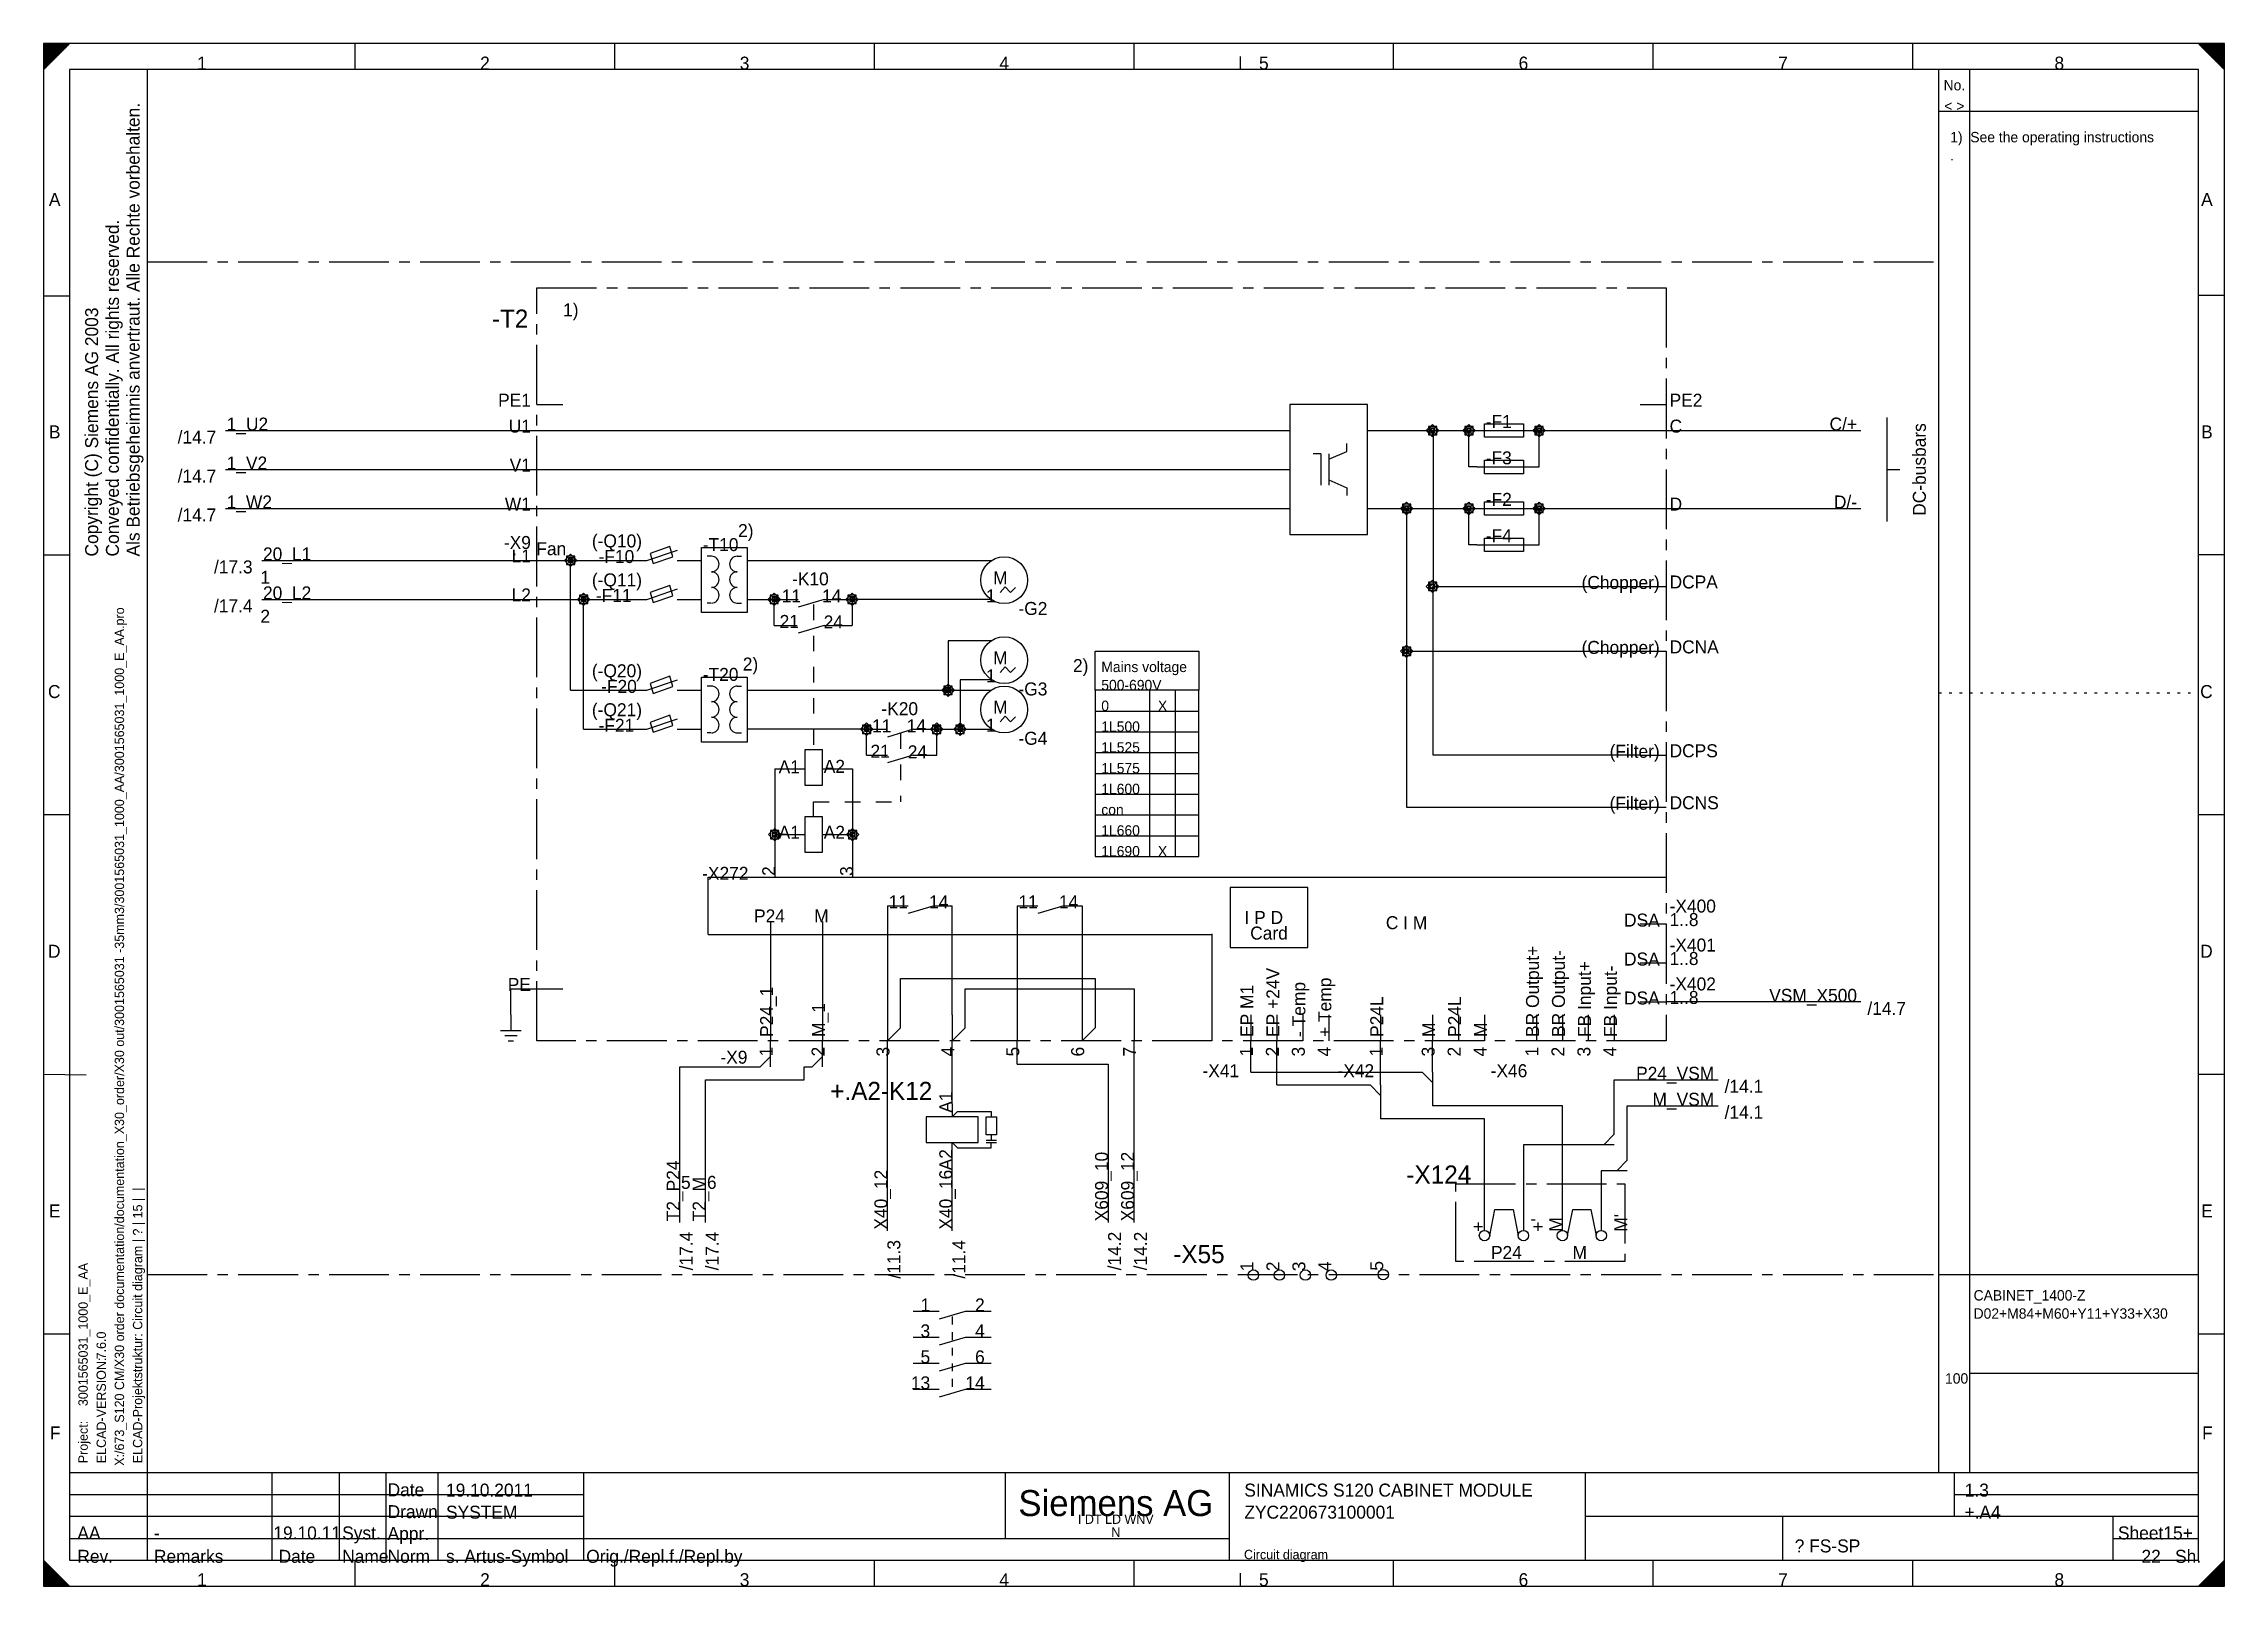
# Model space of a CAD drawing. Extents: x 0 to 420, y 0 to 297.
import ezdxf
from ezdxf.enums import TextEntityAlignment as Align

# ---------------------------------------------------------------- set-up
doc = ezdxf.new("R2010")
doc.units = 0
doc.header["$MEASUREMENT"] = 0
for name, pattern in [('LTY1', [0]), ('LTY2', [2, 0.5, -1.5]), ('LTY3', [3, 1.5, -1.5]), ('LTY4', [6, 3, -3]), ('LTY6', [17.5, 11.5, -2, 2, -2])]:
    doc.linetypes.add(name, pattern=pattern)
for name, color, linetype in [('GRAFIK', 7, 'LTY1'), ('PEN1', 7, 'LTY1'), ('PEN2', 7, 'LTY1'), ('PEN3', 7, 'LTY1'), ('PEN4', 7, 'LTY1'), ('PEN5', 7, 'LTY1'), ('PEN6', 7, 'LTY1'), ('SF', 7, 'LTY1'), ('SYMBOL', 7, 'LTY1')]:
    doc.layers.add(name, color=color, linetype=linetype)
doc.styles.add('NORMSCHRIFT', font='normwin')

msp = doc.modelspace()

# ---------------------------------------------------------------- texts
at = {"layer": 'PEN1', "style": 'NORMSCHRIFT'}
for s, p in [('+.A2-K12', (171.15, 93.6)), ('-X124', (274.95, 77.5)), ('-X55', (227.45, 62.2))]:
    msp.add_text(s, height=3.5, dxfattribs=at).set_placement(p, align=Align.RIGHT)
at = {"layer": 'PEN2', "style": 'NORMSCHRIFT'}
for s, p in [('Copyright (C) Siemens AG 2003', (10.5, 198.25)), ('2', (140.9, 136.75)), ('3', (155.9, 136.75))]:
    msp.add_text(s, height=2.5, rotation=90, dxfattribs=at).set_placement(p)
for s, p in [('1)', (100.05, 244.5)), ('-F1', (277.75, 223)), ('-F3', (277.75, 216)), ('-F2', (277.75, 208)), ('-T10', (126.95, 199.3)), ('2)', (133.75, 202)), ('-F4', (277.75, 201)), ('.    Fan', (90.25, 198.5)), ('1', (41.75, 193)), ('-K10', (144.15, 192.7)), ('11', (142.15, 189.4)), ('-G2', (187.75, 187)), ('2', (41.75, 185.5)), ('21', (141.75, 184.5)), ('-T20', (126.95, 174.3)), ('2)', (134.65, 176.3)), ('2)', (198.25, 176)), ('-G3', (187.75, 171.5)), ('-K20', (161.35, 167.7)), ('11', (159.55, 164.4)), ('-G4', (187.75, 162)), ('21', (159.25, 159.5)), ('A2', (150.25, 156.6)), ('A2', (150.25, 143.9)), ('11', (162.75, 130.5)), ('11', (187.75, 130.5)), ('5', (122.75, 76.5)), ('6', (127.75, 76.5)), ('P24', (278.75, 63)), ('15+', (408.25, 9)), ('Orig./Repl.f./Repl.by  ', (104.5, 4.5))]:
    msp.add_text(s, height=2.5, dxfattribs=at).set_placement(p)
for s, p in [('C/+', (349.25, 222.5)), ('D/-', (349.25, 207.5)), ('(-Q10)', (115.25, 200)), ('-F10', (113.75, 197)), ('(-Q11)', (115.25, 192.5)), ('M', (185.65, 192.9)), ('-F11', (113.25, 189.5)), ('14', (153.65, 189.4)), ('1', (183.35, 189.4)), ('24', (153.95, 184.4)), ('(-Q20)', (115.25, 175)), ('1', (183.35, 174)), ('M', (185.65, 177.5)), ('-F20', (114.25, 172)), ('(-Q21)', (115.25, 167.5)), ('M', (185.65, 168)), ('-F21', (113.75, 164.5)), ('14', (169.95, 164.4)), ('1', (183.35, 164.5)), ('24', (170.15, 159.4)), ('A1', (145.65, 156.5)), ('A1', (145.65, 143.9)), ('-X272', (135.75, 136)), ('14', (174.25, 130.5)), ('14', (199.25, 130.5)), ('M', (297.25, 63)), ('1', (170.75, 52.9)), ('2', (181.25, 52.9)), ('3', (170.75, 47.9)), ('4', (181.25, 47.9)), ('5', (170.75, 42.9)), ('6', (181.25, 42.9)), ('13', (170.75, 37.9)), ('14', (181.25, 37.9))]:
    msp.add_text(s, height=2.5, dxfattribs=at).set_placement(p, align=Align.RIGHT)
msp.add_text('DC-busbars', height=2.5, rotation=90, dxfattribs=at).set_placement((362.5, 215), align=Align.CENTER)
for s, p in [('P24', (139.8, 127.8)), ('M', (149.8, 127.8)), ('I P D', (235, 127.5)), ('Card', (236, 124.5)), ('C I M', (262.5, 126.5))]:
    msp.add_text(s, height=2.5, dxfattribs=at).set_placement(p, align=Align.CENTER)
at = {"layer": 'PEN4', "style": 'NORMSCHRIFT'}
for s, p in [('X:/673_S120 CM/X30 order documentation/documentation_X30_order/X30 out/3001565031 -35mm3/3001565031_1000_AA/3001565031_1000_E_AA.pro', (15.5, 23.18)), ('ELCAD-Projektstruktur: Circuit diagram | ? | 15 |  | ', (19, 23.68))]:
    msp.add_text(s, height=1.8, rotation=90, dxfattribs=at).set_placement(p)
for s, p in [('Mains voltage', (203.7, 176)), ('500-690V', (203.7, 172.5)), ('0', (203.7, 168.5)), ('1L500', (203.7, 164.5)), ('1L525', (203.7, 160.5)), ('1L575', (203.7, 156.5)), ('1L600', (203.7, 152.5)), ('con', (203.7, 148.5)), ('1L660', (203.7, 144.5)), ('1L690', (203.7, 140.5))]:
    msp.add_text(s, height=2, dxfattribs=at).set_placement(p)
for p in [(215.5, 168.5), (215.5, 140.5)]:
    msp.add_text('X', height=2, dxfattribs=at).set_placement(p, align=Align.CENTER)

# ---------------------------------------------------------------- blocks, each defined once
blk = doc.blocks.new('CD_FORM_AUD3')
at = {"layer": 'PEN1', "linetype": 'LTY1'}
for p, q in [((0, 297), (0, 0)), ((420, 297), (0, 297)), ((0, 297), (0, 292)), ((0, 292), (5, 297)), ((5, 297), (0, 297)), ((0, 297), (5, 297)), ((0, 296.95), (4.95, 296.95)), ((0, 296.9), (4.9, 296.9)), ((0, 296.85), (4.85, 296.85)), ((0, 296.8), (4.8, 296.8)), ((0, 296.75), (4.75, 296.75)), ((0, 296.7), (4.7, 296.7)), ((0, 296.65), (4.65, 296.65)), ((0, 296.6), (4.6, 296.6)), ((0, 296.55), (4.55, 296.55)), ((0, 296.5), (4.5, 296.5)), ((0, 296.45), (4.45, 296.45)), ((0, 296.4), (4.4, 296.4)), ((0, 296.35), (4.35, 296.35)), ((0, 296.3), (4.3, 296.3)), ((0, 296.25), (4.25, 296.25)), ((0, 296.2), (4.2, 296.2)), ((0, 296.15), (4.15, 296.15)), ((0, 296.1), (4.1, 296.1)), ((0, 296.05), (4.05, 296.05)), ((0, 296), (4, 296)), ((0, 295.95), (3.95, 295.95)), ((0, 295.9), (3.9, 295.9)), ((0, 295.85), (3.85, 295.85)), ((0, 295.8), (3.8, 295.8)), ((0, 295.75), (3.75, 295.75)), ((0, 295.7), (3.7, 295.7)), ((0, 295.65), (3.65, 295.65)), ((0, 295.6), (3.6, 295.6)), ((0, 295.55), (3.55, 295.55)), ((0, 295.5), (3.5, 295.5)), ((0, 295.45), (3.45, 295.45)), ((0, 295.4), (3.4, 295.4)), ((0, 295.35), (3.35, 295.35)), ((0, 295.3), (3.3, 295.3)), ((0, 295.25), (3.25, 295.25)), ((0, 295.2), (3.2, 295.2)), ((0, 295.15), (3.15, 295.15)), ((0, 295.1), (3.1, 295.1)), ((0, 295.05), (3.05, 295.05)), ((0, 295), (3, 295)), ((0, 294.95), (2.95, 294.95)), ((0, 294.9), (2.9, 294.9)), ((0, 294.85), (2.85, 294.85)), ((0, 294.8), (2.8, 294.8)), ((0, 294.75), (2.75, 294.75)), ((0, 294.7), (2.7, 294.7)), ((0, 294.65), (2.65, 294.65)), ((0, 294.6), (2.6, 294.6)), ((0, 294.55), (2.55, 294.55)), ((0, 294.5), (2.5, 294.5)), ((0, 294.45), (2.45, 294.45)), ((0, 294.4), (2.4, 294.4)), ((0, 294.35), (2.35, 294.35)), ((0, 294.3), (2.3, 294.3)), ((0, 294.25), (2.25, 294.25)), ((0, 294.2), (2.2, 294.2)), ((0, 294.15), (2.15, 294.15)), ((0, 294.1), (2.1, 294.1)), ((0, 294.05), (2.05, 294.05)), ((0, 294), (2, 294)), ((230.5, 292), (230.5, 294.5)), ((420, 297), (415, 297)), ((415, 297), (420, 292)), ((415, 297), (420, 297)), ((415.05, 296.95), (420, 296.95)), ((415.1, 296.9), (420, 296.9)), ((415.15, 296.85), (420, 296.85)), ((415.2, 296.8), (420, 296.8)), ((415.25, 296.75), (420, 296.75)), ((415.3, 296.7), (420, 296.7)), ((415.35, 296.65), (420, 296.65)), ((415.4, 296.6), (420, 296.6)), ((415.45, 296.55), (420, 296.55)), ((415.5, 296.5), (420, 296.5)), ((415.55, 296.45), (420, 296.45)), ((415.6, 296.4), (420, 296.4)), ((415.65, 296.35), (420, 296.35)), ((415.7, 296.3), (420, 296.3)), ((415.75, 296.25), (420, 296.25)), ((415.8, 296.2), (420, 296.2)), ((415.85, 296.15), (420, 296.15)), ((415.9, 296.1), (420, 296.1)), ((415.95, 296.05), (420, 296.05)), ((416, 296), (420, 296)), ((416.05, 295.95), (420, 295.95)), ((416.1, 295.9), (420, 295.9)), ((416.15, 295.85), (420, 295.85)), ((416.2, 295.8), (420, 295.8)), ((416.25, 295.75), (420, 295.75)), ((416.3, 295.7), (420, 295.7)), ((416.35, 295.65), (420, 295.65)), ((416.4, 295.6), (420, 295.6)), ((416.45, 295.55), (420, 295.55)), ((416.5, 295.5), (420, 295.5)), ((416.55, 295.45), (420, 295.45)), ((416.6, 295.4), (420, 295.4)), ((416.65, 295.35), (420, 295.35)), ((416.7, 295.3), (420, 295.3)), ((416.75, 295.25), (420, 295.25)), ((416.8, 295.2), (420, 295.2)), ((416.85, 295.15), (420, 295.15)), ((416.9, 295.1), (420, 295.1)), ((416.95, 295.05), (420, 295.05)), ((417, 295), (420, 295)), ((417.05, 294.95), (420, 294.95)), ((417.1, 294.9), (420, 294.9)), ((417.15, 294.85), (420, 294.85)), ((417.2, 294.8), (420, 294.8)), ((417.25, 294.75), (420, 294.75)), ((417.3, 294.7), (420, 294.7)), ((417.35, 294.65), (420, 294.65)), ((417.4, 294.6), (420, 294.6)), ((417.45, 294.55), (420, 294.55)), ((417.5, 294.5), (420, 294.5)), ((417.55, 294.45), (420, 294.45)), ((417.6, 294.4), (420, 294.4)), ((417.65, 294.35), (420, 294.35)), ((417.7, 294.3), (420, 294.3)), ((417.75, 294.25), (420, 294.25)), ((417.8, 294.2), (420, 294.2)), ((417.85, 294.15), (420, 294.15)), ((417.9, 294.1), (420, 294.1)), ((417.95, 294.05), (420, 294.05)), ((418, 294), (420, 294)), ((420, 0), (420, 297)), ((420, 292), (420, 297)), ((0, 293.95), (1.95, 293.95)), ((0, 293.9), (1.9, 293.9)), ((0, 293.85), (1.85, 293.85)), ((0, 293.8), (1.8, 293.8)), ((0, 293.75), (1.75, 293.75)), ((0, 293.7), (1.7, 293.7)), ((0, 293.65), (1.65, 293.65)), ((0, 293.6), (1.6, 293.6)), ((0, 293.55), (1.55, 293.55)), ((0, 293.5), (1.5, 293.5)), ((0, 293.45), (1.45, 293.45)), ((0, 293.4), (1.4, 293.4)), ((0, 293.35), (1.35, 293.35)), ((0, 293.3), (1.3, 293.3)), ((0, 293.25), (1.25, 293.25)), ((0, 293.2), (1.2, 293.2)), ((0, 293.15), (1.15, 293.15)), ((0, 293.1), (1.1, 293.1)), ((0, 293.05), (1.05, 293.05)), ((0, 293), (1, 293)), ((0, 292.95), (0.95, 292.95)), ((0, 292.9), (0.9, 292.9)), ((0, 292.85), (0.85, 292.85)), ((0, 292.8), (0.8, 292.8)), ((0, 292.75), (0.75, 292.75)), ((0, 292.7), (0.7, 292.7)), ((0, 292.65), (0.65, 292.65)), ((0, 292.6), (0.6, 292.6)), ((0, 292.55), (0.55, 292.55)), ((0, 292.5), (0.5, 292.5)), ((0, 292.45), (0.45, 292.45)), ((0, 292.4), (0.4, 292.4)), ((0, 292.35), (0.35, 292.35)), ((0, 292.3), (0.3, 292.3)), ((0, 292.25), (0.25, 292.25)), ((0, 292.2), (0.2, 292.2)), ((0, 292.15), (0.15, 292.15)), ((0, 292.1), (0.1, 292.1)), ((0, 292.05), (0.05, 292.05)), ((418.05, 293.95), (420, 293.95)), ((418.1, 293.9), (420, 293.9)), ((418.15, 293.85), (420, 293.85)), ((418.2, 293.8), (420, 293.8)), ((418.25, 293.75), (420, 293.75)), ((418.3, 293.7), (420, 293.7)), ((418.35, 293.65), (420, 293.65)), ((418.4, 293.6), (420, 293.6)), ((418.45, 293.55), (420, 293.55)), ((418.5, 293.5), (420, 293.5)), ((418.55, 293.45), (420, 293.45)), ((418.6, 293.4), (420, 293.4)), ((418.65, 293.35), (420, 293.35)), ((418.7, 293.3), (420, 293.3)), ((418.75, 293.25), (420, 293.25)), ((418.8, 293.2), (420, 293.2)), ((418.85, 293.15), (420, 293.15)), ((418.9, 293.1), (420, 293.1)), ((418.95, 293.05), (420, 293.05)), ((419, 293), (420, 293)), ((419.05, 292.95), (420, 292.95)), ((419.1, 292.9), (420, 292.9)), ((419.15, 292.85), (420, 292.85)), ((419.2, 292.8), (420, 292.8)), ((419.25, 292.75), (420, 292.75)), ((419.3, 292.7), (420, 292.7)), ((419.35, 292.65), (420, 292.65)), ((419.4, 292.6), (420, 292.6)), ((419.45, 292.55), (420, 292.55)), ((419.5, 292.5), (420, 292.5)), ((419.55, 292.45), (420, 292.45)), ((419.6, 292.4), (420, 292.4)), ((419.65, 292.35), (420, 292.35)), ((419.7, 292.3), (420, 292.3)), ((419.75, 292.25), (420, 292.25)), ((419.8, 292.2), (420, 292.2)), ((419.85, 292.15), (420, 292.15)), ((419.9, 292.1), (420, 292.1)), ((419.95, 292.05), (420, 292.05)), ((5, 0), (0, 5)), ((0, 5), (0, 0)), ((0, 4.95), (0.05, 4.95)), ((0, 4.9), (0.1, 4.9)), ((0, 4.85), (0.15, 4.85)), ((0, 4.8), (0.2, 4.8)), ((0, 4.75), (0.25, 4.75)), ((0, 4.7), (0.3, 4.7)), ((0, 4.65), (0.35, 4.65)), ((0, 4.6), (0.4, 4.6)), ((0, 4.55), (0.45, 4.55)), ((0, 4.5), (0.5, 4.5)), ((0, 4.45), (0.55, 4.45)), ((0, 4.4), (0.6, 4.4)), ((0, 4.35), (0.65, 4.35)), ((0, 4.3), (0.7, 4.3)), ((0, 4.25), (0.75, 4.25)), ((0, 4.2), (0.8, 4.2)), ((420, 5), (415, 0)), ((419.2, 4.2), (420, 4.2)), ((419.25, 4.25), (420, 4.25)), ((419.3, 4.3), (420, 4.3)), ((419.35, 4.35), (420, 4.35)), ((419.4, 4.4), (420, 4.4)), ((419.45, 4.45), (420, 4.45)), ((419.5, 4.5), (420, 4.5)), ((419.55, 4.55), (420, 4.55)), ((419.6, 4.6), (420, 4.6)), ((419.65, 4.65), (420, 4.65)), ((419.7, 4.7), (420, 4.7)), ((419.75, 4.75), (420, 4.75)), ((419.8, 4.8), (420, 4.8)), ((419.85, 4.85), (420, 4.85)), ((419.9, 4.9), (420, 4.9)), ((419.95, 4.95), (420, 4.95)), ((420, 0), (420, 5)), ((0, 4.15), (0.85, 4.15)), ((0, 4.1), (0.9, 4.1)), ((0, 4.05), (0.95, 4.05)), ((0, 4), (1, 4)), ((0, 3.95), (1.05, 3.95)), ((0, 3.9), (1.1, 3.9)), ((0, 3.85), (1.15, 3.85)), ((0, 3.8), (1.2, 3.8)), ((0, 3.75), (1.25, 3.75)), ((0, 3.7), (1.3, 3.7)), ((0, 3.65), (1.35, 3.65)), ((0, 3.6), (1.4, 3.6)), ((0, 3.55), (1.45, 3.55)), ((0, 3.5), (1.5, 3.5)), ((0, 3.45), (1.55, 3.45)), ((0, 3.4), (1.6, 3.4)), ((0, 3.35), (1.65, 3.35)), ((0, 3.3), (1.7, 3.3)), ((0, 3.25), (1.75, 3.25)), ((0, 3.2), (1.8, 3.2)), ((0, 3.15), (1.85, 3.15)), ((0, 3.1), (1.9, 3.1)), ((0, 3.05), (1.95, 3.05)), ((0, 3), (2, 3)), ((0, 2.95), (2.05, 2.95)), ((0, 2.9), (2.1, 2.9)), ((0, 2.85), (2.15, 2.85)), ((0, 2.8), (2.2, 2.8)), ((0, 2.75), (2.25, 2.75)), ((0, 2.7), (2.3, 2.7)), ((0, 2.65), (2.35, 2.65)), ((0, 2.6), (2.4, 2.6)), ((0, 2.55), (2.45, 2.55)), ((0, 2.5), (2.5, 2.5)), ((0, 2.45), (2.55, 2.45)), ((0, 2.4), (2.6, 2.4)), ((0, 2.35), (2.65, 2.35)), ((0, 2.3), (2.7, 2.3)), ((0, 2.25), (2.75, 2.25)), ((0, 2.2), (2.8, 2.2)), ((0, 2.15), (2.85, 2.15)), ((0, 2.1), (2.9, 2.1)), ((0, 2.05), (2.95, 2.05)), ((0, 2), (3, 2)), ((0, 1.95), (3.05, 1.95)), ((0, 1.9), (3.1, 1.9)), ((0, 1.85), (3.15, 1.85)), ((0, 1.8), (3.2, 1.8)), ((0, 1.75), (3.25, 1.75)), ((0, 1.7), (3.3, 1.7)), ((0, 1.65), (3.35, 1.65)), ((0, 1.6), (3.4, 1.6)), ((0, 1.55), (3.45, 1.55)), ((0, 1.5), (3.5, 1.5)), ((0, 1.45), (3.55, 1.45)), ((0, 1.4), (3.6, 1.4)), ((0, 1.35), (3.65, 1.35)), ((0, 1.3), (3.7, 1.3)), ((0, 1.25), (3.75, 1.25)), ((0, 1.2), (3.8, 1.2)), ((0, 1.15), (3.85, 1.15)), ((0, 1.1), (3.9, 1.1)), ((0, 1.05), (3.95, 1.05)), ((0, 1), (4, 1)), ((0, 0.95), (4.05, 0.95)), ((0, 0.9), (4.1, 0.9)), ((0, 0.85), (4.15, 0.85)), ((0, 0.8), (4.2, 0.8)), ((0, 0.75), (4.25, 0.75)), ((0, 0.7), (4.3, 0.7)), ((0, 0.65), (4.35, 0.65)), ((0, 0.6), (4.4, 0.6)), ((0, 0.55), (4.45, 0.55)), ((0, 0.5), (4.5, 0.5)), ((0, 0.45), (4.55, 0.45)), ((0, 0.4), (4.6, 0.4)), ((0, 0.35), (4.65, 0.35)), ((0, 0.3), (4.7, 0.3)), ((0, 0.25), (4.75, 0.25)), ((0, 0.2), (4.8, 0.2)), ((0, 0.15), (4.85, 0.15)), ((0, 0.1), (4.9, 0.1)), ((0, 0.05), (4.95, 0.05)), ((0, 0), (420, 0)), ((0, 0), (5, 0)), ((230.5, 0), (230.5, 2.5)), ((415, 0), (420, 0)), ((415.05, 0.05), (420, 0.05)), ((415.1, 0.1), (420, 0.1)), ((415.15, 0.15), (420, 0.15)), ((415.2, 0.2), (420, 0.2)), ((415.25, 0.25), (420, 0.25)), ((415.3, 0.3), (420, 0.3)), ((415.35, 0.35), (420, 0.35)), ((415.4, 0.4), (420, 0.4)), ((415.45, 0.45), (420, 0.45)), ((415.5, 0.5), (420, 0.5)), ((415.55, 0.55), (420, 0.55)), ((415.6, 0.6), (420, 0.6)), ((415.65, 0.65), (420, 0.65)), ((415.7, 0.7), (420, 0.7)), ((415.75, 0.75), (420, 0.75)), ((415.8, 0.8), (420, 0.8)), ((415.85, 0.85), (420, 0.85)), ((415.9, 0.9), (420, 0.9)), ((415.95, 0.95), (420, 0.95)), ((416, 1), (420, 1)), ((416.05, 1.05), (420, 1.05)), ((416.1, 1.1), (420, 1.1)), ((416.15, 1.15), (420, 1.15)), ((416.2, 1.2), (420, 1.2)), ((416.25, 1.25), (420, 1.25)), ((416.3, 1.3), (420, 1.3)), ((416.35, 1.35), (420, 1.35)), ((416.4, 1.4), (420, 1.4)), ((416.45, 1.45), (420, 1.45)), ((416.5, 1.5), (420, 1.5)), ((416.55, 1.55), (420, 1.55)), ((416.6, 1.6), (420, 1.6)), ((416.65, 1.65), (420, 1.65)), ((416.7, 1.7), (420, 1.7)), ((416.75, 1.75), (420, 1.75)), ((416.8, 1.8), (420, 1.8)), ((416.85, 1.85), (420, 1.85)), ((416.9, 1.9), (420, 1.9)), ((416.95, 1.95), (420, 1.95)), ((417, 2), (420, 2)), ((417.05, 2.05), (420, 2.05)), ((417.1, 2.1), (420, 2.1)), ((417.15, 2.15), (420, 2.15)), ((417.2, 2.2), (420, 2.2)), ((417.25, 2.25), (420, 2.25)), ((417.3, 2.3), (420, 2.3)), ((417.35, 2.35), (420, 2.35)), ((417.4, 2.4), (420, 2.4)), ((417.45, 2.45), (420, 2.45)), ((417.5, 2.5), (420, 2.5)), ((417.55, 2.55), (420, 2.55)), ((417.6, 2.6), (420, 2.6)), ((417.65, 2.65), (420, 2.65)), ((417.7, 2.7), (420, 2.7)), ((417.75, 2.75), (420, 2.75)), ((417.8, 2.8), (420, 2.8)), ((417.85, 2.85), (420, 2.85)), ((417.9, 2.9), (420, 2.9)), ((417.95, 2.95), (420, 2.95)), ((418, 3), (420, 3)), ((418.05, 3.05), (420, 3.05)), ((418.1, 3.1), (420, 3.1)), ((418.15, 3.15), (420, 3.15)), ((418.2, 3.2), (420, 3.2)), ((418.25, 3.25), (420, 3.25)), ((418.3, 3.3), (420, 3.3)), ((418.35, 3.35), (420, 3.35)), ((418.4, 3.4), (420, 3.4)), ((418.45, 3.45), (420, 3.45)), ((418.5, 3.5), (420, 3.5)), ((418.55, 3.55), (420, 3.55)), ((418.6, 3.6), (420, 3.6)), ((418.65, 3.65), (420, 3.65)), ((418.7, 3.7), (420, 3.7)), ((418.75, 3.75), (420, 3.75)), ((418.8, 3.8), (420, 3.8)), ((418.85, 3.85), (420, 3.85)), ((418.9, 3.9), (420, 3.9)), ((418.95, 3.95), (420, 3.95)), ((419, 4), (420, 4)), ((419.05, 4.05), (420, 4.05)), ((419.1, 4.1), (420, 4.1)), ((419.15, 4.15), (420, 4.15))]:
    blk.add_line(p, q, dxfattribs=at)
at = {"layer": 'PEN5', "linetype": 'LTY1'}
for p, q in [((415, 292), (5, 292)), ((5, 292), (5, 5)), ((20, 21.9), (20, 292)), ((415, 5), (415, 292)), ((5, 21.9), (415, 21.9)), ((5, 5), (415, 5))]:
    blk.add_line(p, q, dxfattribs=at)
at = {"layer": 'PEN6', "linetype": 'LTY1'}
for p, q in [((60, 292), (60, 297)), ((110, 292), (110, 297)), ((160, 292), (160, 297)), ((210, 292), (210, 297)), ((260, 292), (260, 297)), ((310, 292), (310, 297)), ((360, 292), (360, 297)), ((5, 248.4), (0, 248.4)), ((420, 248.5), (415, 248.5)), ((5, 198.5), (0, 198.5)), ((420, 198.6), (415, 198.6)), ((5, 148.5), (0, 148.5)), ((420, 148.5), (415, 148.5)), ((8.2, 98.4), (0, 98.5)), ((420, 98.5), (415, 98.5)), ((5, 48.5), (0, 48.5)), ((420, 48.5), (415, 48.5)), ((20, 5), (20, 21.9)), ((44, 5), (44, 21.9)), ((57, 5), (57, 21.9)), ((65.9, 21.9), (65.9, 5)), ((76, 5), (76, 21.9)), ((103.95, 21.9), (103.95, 5)), ((185.2, 21.9), (185.2, 9.25)), ((228.35, 21.9), (228.35, 5)), ((296.9, 21.9), (296.9, 5)), ((367.95, 21.9), (367.95, 13.45)), ((5, 17.68), (103.92, 17.68)), ((367.95, 17.68), (415, 17.68)), ((5, 13.45), (103.92, 13.45)), ((296.9, 13.45), (415, 13.45)), ((334.95, 5), (334.95, 13.45)), ((398.5, 13.5), (398.5, 5)), ((5, 9.2), (228.35, 9.2)), ((398.43, 9.2), (415, 9.2)), ((60, 0), (60, 5)), ((110, 0), (110, 5)), ((160, 0), (160, 5)), ((210, 0), (210, 5)), ((260, 0), (260, 5)), ((310, 0), (310, 5)), ((360, 0), (360, 5))]:
    blk.add_line(p, q, dxfattribs=at)
at = {"layer": 'PEN2', "style": 'NORMSCHRIFT'}
for s, p in [('1', (30.5, 292)), ('2', (85, 292)), ('3', (135, 292)), ('4', (185, 292)), ('5', (235, 292)), ('6', (285, 292)), ('7', (335, 292)), ('8', (388.2, 292)), ('1', (30.5, 0)), ('2', (85, 0)), ('3', (135, 0)), ('4', (185, 0)), ('5', (235, 0)), ('6', (285, 0)), ('7', (335, 0)), ('8', (388.2, 0))]:
    blk.add_text(s, height=2.5, dxfattribs=at).set_placement(p, align=Align.CENTER)
for s, p in [('Als Betriebsgeheimnis anvertraut. Alle Rechte vorbehalten.', (18.5, 198.25)), ('Conveyed confidentially. All rights reserved.', (14.5, 198.25))]:
    blk.add_text(s, height=2.5, rotation=90, dxfattribs=at).set_placement(p)
for s, p in [('A', (3.25, 265.75)), ('A', (417.75, 265.75)), ('B', (3.25, 221)), ('B', (417.75, 221)), ('C', (3.25, 171)), ('C', (417.75, 171)), ('D', (3.25, 121)), ('D', (417.75, 121)), ('E', (3.25, 71)), ('E', (417.75, 71)), ('F', (3.25, 28.25)), ('F', (417.75, 28.25))]:
    blk.add_text(s, height=2.5, dxfattribs=at).set_placement(p, align=Align.RIGHT)
for s, p in [('Date', (66.25, 17.3)), ('Drawn', (66.25, 13.1)), ('Appr.', (66.25, 8.9)), ('Sheet', (399.5, 9)), ('Rev.', (6.5, 4.5)), ('Remarks', (21.25, 4.5)), ('Date', (45.25, 4.5)), ('Name', (57.5, 4.5)), ('Norm', (66.25, 4.5)), ('Sh.', (410.5, 4.5))]:
    blk.add_text(s, height=2.5, dxfattribs=at).set_placement(p)
at = {"layer": 'PEN2', "style": 'NORMSCHRIFT', "flags": 8}
blk.add_attdef('CODE_178', (10.5, 198.25), '', height=2.5, rotation=90, dxfattribs=at)
for tag, p in [('CODE_520', (6.5, 17.25)), ('CODE_521', (21.25, 17.25)), ('CODE_522', (44.25, 17.25)), ('CODE_523', (57.5, 17.25)), ('CODE_170', (77.5, 17.25)), ('CODE_67', (106.75, 17.25)), ('CODE_66', (231.25, 17.25)), ('CODE_505', (299.25, 17.2)), ('CODE_1003', (370, 17.25)), ('CODE_1003', (398.15, 17.2)), ('CODE_524', (6.5, 13)), ('CODE_525', (21.25, 13)), ('CODE_526', (44.25, 13)), ('CODE_527', (57.5, 13)), ('CODE_171', (77.5, 13)), ('CODE_175', (106.75, 13)), ('CODE_65', (231.25, 13)), ('CODE_506', (299.25, 13.2)), ('CODE_1003', (369.95, 13)), ('CODE_528', (6.5, 9)), ('CODE_529', (21.25, 9)), ('CODE_530', (44.25, 9)), ('CODE_531', (57.5, 9)), ('CODE_172', (77.5, 9)), ('CODE_176', (106.75, 9)), ('CODE_166', (231.25, 9)), ('CODE_532', (297.75, 8.5)), ('CODE_534', (307.75, 8.5)), ('CODE_536', (321.75, 8.5)), ('CODE_68', (337.25, 6.5)), ('CODE_62', (408.25, 9)), ('CODE_70', (408.25, 9)), ('CODE_173', (77.5, 4.5)), ('CODE_73', (104.5, 4.5)), ('CODE_533', (297.75, 4.5)), ('CODE_535', (307.75, 4.5)), ('CODE_537', (321.75, 4.5))]:
    blk.add_attdef(tag, p, '', height=2.5, dxfattribs=at)
for tag, p in [('CODE_554', (362.8, 17.2)), ('CODE_507', (316, 6.5))]:
    blk.add_attdef(tag, text='', height=2.5, dxfattribs=at).set_placement(p, align=Align.CENTER)
for tag, p in [('CODE_1003', (396.75, 17.2)), ('CODE_1003', (396.75, 13)), ('CODE_512', (294.25, 6.7)), ('CODE_71', (407.75, 4.5))]:
    blk.add_attdef(tag, text='', height=2.5, dxfattribs=at).set_placement(p, align=Align.RIGHT)
at = {"layer": 'PEN4', "style": 'NORMSCHRIFT'}
for s, p in [('ELCAD-VERSION:', (12, 23.68)), ('Project:', (8.5, 23.68))]:
    blk.add_text(s, height=1.8, rotation=90, dxfattribs=at).set_placement(p)
at = {"layer": 'PEN4', "style": 'NORMSCHRIFT', "flags": 8}
for tag, p, height in [('CODE_400', (367.2, 278), 2), ('CODE_401', (367.2, 274.5), 2), ('CODE_402', (367.2, 271), 2), ('CODE_403', (367.2, 267.5), 2), ('CODE_404', (367.2, 264), 2), ('CODE_405', (367.2, 260.5), 2), ('CODE_406', (367.2, 257), 2), ('CODE_407', (367.2, 253.5), 2), ('CODE_408', (367.2, 250), 2), ('CODE_409', (367.2, 246.5), 2), ('CODE_410', (367.2, 243), 2), ('CODE_411', (367.2, 239.5), 2), ('CODE_412', (367.2, 236), 2), ('CODE_413', (367.2, 232.5), 2), ('CODE_414', (367.2, 229), 2), ('CODE_415', (367.2, 225.5), 2), ('CODE_416', (367.2, 222), 2), ('CODE_417', (367.2, 218.5), 2), ('CODE_418', (367.2, 215), 2), ('CODE_419', (367.2, 211.5), 2), ('CODE_420', (367.2, 208), 2), ('CODE_421', (367.2, 204.5), 2), ('CODE_422', (367.2, 201), 2), ('CODE_423', (367.2, 197.5), 2), ('CODE_424', (367.2, 194), 2), ('CODE_425', (367.2, 190.5), 2), ('CODE_426', (367.2, 187), 2), ('CODE_427', (367.2, 183.5), 2), ('CODE_428', (367.2, 180), 2), ('CODE_429', (367.2, 176.5), 2), ('CODE_430', (367.7, 165), 2), ('CODE_431', (367.7, 161.5), 2), ('CODE_432', (367.7, 158), 2), ('CODE_433', (367.7, 154.5), 2), ('CODE_434', (367.7, 151), 2), ('CODE_435', (367.7, 147.5), 2), ('CODE_436', (367.7, 144), 2), ('CODE_437', (367.7, 140.5), 2), ('CODE_438', (367.7, 137), 2), ('CODE_439', (367.7, 133.5), 2), ('CODE_440', (367.7, 130), 2), ('CODE_441', (367.7, 126.5), 2), ('CODE_442', (367.7, 123), 2), ('CODE_443', (367.7, 119.5), 2), ('CODE_444', (367.7, 116), 2), ('CODE_445', (367.7, 112.5), 2), ('CODE_446', (367.7, 109), 2), ('CODE_447', (367.7, 105.5), 2), ('CODE_448', (367.7, 102), 2), ('CODE_449', (367.7, 98.5), 2), ('CODE_450', (367.7, 95), 2), ('CODE_451', (367.7, 91.5), 2), ('CODE_452', (367.7, 88), 2), ('CODE_453', (367.7, 84.5), 2), ('CODE_454', (367.7, 81), 2), ('CODE_455', (367.7, 77.5), 2), ('CODE_456', (367.7, 74), 2), ('CODE_457', (367.7, 70.5), 2), ('CODE_458', (367.7, 67), 2), ('CODE_459', (367.7, 63.5), 2), ('CODE_460', (371.7, 55), 2), ('CODE_461', (371.7, 51.5), 2), ('CODE_462', (371.7, 48), 2), ('CODE_463', (371.7, 44.5), 2), ('CODE_464', (371.7, 41), 2), ('CODE_465', (371.7, 36.5), 2), ('CODE_466', (371.7, 33), 2), ('CODE_467', (371.7, 29.5), 2), ('CODE_468', (371.7, 26), 2), ('CODE_469', (371.7, 22.5), 2), ('CODE_76', (231.18, 5.2), 1.8), ('CODE_180', (262.68, 5.2), 1.8)]:
    blk.add_attdef(tag, p, '', height=height, dxfattribs=at)
for tag, p in [('CODE_189', (12, 43.67)), ('CODE_179', (8.5, 34.67)), ('CODE_2407', (15.5, 23.18)), ('CODE_64', (19, 23.68)), ('CODE_60', (19, 23.68)), ('CODE_63', (19, 23.68)), ('CODE_61', (19, 23.68)), ('CODE_57', (19, 23.68))]:
    blk.add_attdef(tag, p, '', height=1.8, rotation=90, dxfattribs=at)
for tag in ['CODE_190', 'CODE_372', 'CODE_373', 'CODE_39']:
    blk.add_attdef(tag, text='', height=2, dxfattribs=at).set_placement((364.4, 22.5), align=Align.RIGHT)
for tag, p in [('CODE_508', (206.5, 12)), ('CODE_509', (206.5, 9.5))]:
    blk.add_attdef(tag, text='', height=1.8, dxfattribs=at).set_placement(p, align=Align.CENTER)
blk = doc.blocks.new('FB-SIE1')
at = {"layer": 'PEN3', "style": 'NORMSCHRIFT'}
blk.add_text('Siemens AG', height=5, dxfattribs=at).set_placement((0, -5), align=Align.CENTER)
blk = doc.blocks.new('FBAUD-RSP')
at = {"layer": 'PEN5', "linetype": 'LTY1'}
for p, q in [((360, 16.9), (360, 287)), ((360, 55), (410, 55))]:
    blk.add_line(p, q, dxfattribs=at)
at = {"layer": 'PEN6', "linetype": 'LTY1'}
for p, q in [((366, 16.9), (366, 287)), ((360, 279), (410, 279)), ((366, 36), (410, 36))]:
    blk.add_line(p, q, dxfattribs=at)
at = {"layer": 'PEN6', "linetype": 'LTY2'}
blk.add_line((360, 167), (410, 167), dxfattribs=at)
at = {"layer": 'PEN4', "style": 'NORMSCHRIFT'}
for s, p in [('No.', (363, 283)), ('< >', (363, 279))]:
    blk.add_text(s, height=2, dxfattribs=at).set_placement(p, align=Align.CENTER)
blk.add_text('100', height=2, dxfattribs=at).set_placement((361.2, 34))
blk = doc.blocks.new('FBAUD-MD')
at = {"layer": 'PEN1', "linetype": 'LTY6'}
for p, q in [((20, 255), (365, 255)), ((20, 60), (365, 60))]:
    blk.add_line(p, q, dxfattribs=at)
blk = doc.blocks.new('CD_BU_SF11MTA')
at = {"layer": 'PEN1', "style": 'NORMSCHRIFT', "flags": 8}
blk.add_attdef('CODE_8', text='', height=3.5, dxfattribs=at).set_placement((-1.65, -7.7), align=Align.RIGHT)
at = {"layer": 'PEN2', "style": 'NORMSCHRIFT', "flags": 8}
for tag, p in [('CODE_1003', (-1.35, 3.7)), ('CODE_1003', (-1.35, -1.5)), ('CODE_1', (-1.35, 1.1)), ('CODE_2', (-1.35, 1.1)), ('CODE_3', (-1.35, -4.1)), ('CODE_10', (-1.35, -12.3)), ('CODE_49', (-1.35, -14.9)), ('CODE_49', (-1.35, -17.5)), ('CODE_1003', (-1.35, -20.2)), ('CODE_40', (-1.35, -22.8)), ('CODE_51', (-1.35, -25.4)), ('CODE_51', (-1.35, -28)), ('CODE_51', (-1.35, -30.6))]:
    blk.add_attdef(tag, text='', height=2.5, dxfattribs=at).set_placement(p, align=Align.RIGHT)
blk.add_attdef('CODE_1003', (0.65, -12.1), '', height=2.5, dxfattribs=at)
blk = doc.blocks.new('CD_U_PE')
at = {"layer": 'PEN1', "linetype": 'LTY1'}
for p, q in [((0, 0), (0, -3)), ((-2, -3), (2, -3)), ((-1.2, -4), (1.2, -4)), ((-0.5, -5), (0.5, -5))]:
    blk.add_line(p, q, dxfattribs=at)
at = {"layer": 'PEN2', "style": 'NORMSCHRIFT', "flags": 8}
blk.add_attdef('CODE_40', (1.25, -8.5), '', height=2.5, dxfattribs=at)
blk = doc.blocks.new('CD_BU_XB')
at = {"layer": 'PEN1', "linetype": 'LTY1'}
blk.add_line((0, 0), (5, 0), dxfattribs=at)
at = {"layer": 'PEN2', "style": 'NORMSCHRIFT', "flags": 8}
for tag, p in [('CODE_1003', (-1.15, 2.2)), ('CODE_21', (-1.15, -0.4))]:
    blk.add_attdef(tag, text='', height=2.5, dxfattribs=at).set_placement(p, align=Align.RIGHT)
blk.add_attdef('CODE_602', (0.75, -0.5), '', height=2.5, dxfattribs=at)
blk = doc.blocks.new('CD_BU_XD')
at = {"layer": 'PEN1', "linetype": 'LTY1'}
blk.add_line((-5, 0), (0, 0), dxfattribs=at)
at = {"layer": 'PEN2', "style": 'NORMSCHRIFT', "flags": 8}
for tag, p in [('CODE_1003', (0.65, 2.2)), ('CODE_21', (0.65, -0.4))]:
    blk.add_attdef(tag, p, '', height=2.5, dxfattribs=at)
blk.add_attdef('CODE_602', text='', height=2.5, dxfattribs=at).set_placement((-1.25, -0.5), align=Align.RIGHT)
blk = doc.blocks.new('CD_BU_XC')
at = {"layer": 'PEN1', "linetype": 'LTY1'}
blk.add_line((0, 5), (0, 0), dxfattribs=at)
at = {"layer": 'PEN2', "style": 'NORMSCHRIFT', "flags": 8}
blk.add_attdef('CODE_602', (0.5, 0.75), '', height=2.5, rotation=90, dxfattribs=at)
blk.add_attdef('CODE_1003', text='', height=2.5, dxfattribs=at).set_placement((-4.45, -4.4), align=Align.RIGHT)
blk.add_attdef('CODE_21', text='', height=2.5, rotation=90, dxfattribs=at).set_placement((0.4, -1.15), align=Align.RIGHT)
blk = doc.blocks.new('CD_POT_W1L')
at = {"layer": 'PEN2', "style": 'NORMSCHRIFT', "flags": 8}
blk.add_attdef('CODE_10', text='', height=2.5, dxfattribs=at).set_placement((-1.75, -2.5), align=Align.RIGHT)
blk.add_attdef('CODE_4', (0.25, 0), '', height=2.5, dxfattribs=at)
blk = doc.blocks.new('CD_X_4')
at = {"layer": 'PEN1', "linetype": 'LTY1'}
blk.add_circle((0, 0), 1, dxfattribs=at)
at = {"layer": 'PEN1', "style": 'NORMSCHRIFT', "flags": 8}
for tag in ['CODE_4', 'CODE_1', 'CODE_2']:
    blk.add_attdef(tag, text='', height=3.5, dxfattribs=at).set_placement((-5.55, 2.3), align=Align.RIGHT)
at = {"layer": 'PEN2', "style": 'NORMSCHRIFT', "flags": 8}
blk.add_attdef('CODE_21', (0, 0.75), '', height=2.5, rotation=90, dxfattribs=at)
blk.add_attdef('CODE_3', text='', height=2.5, dxfattribs=at).set_placement((-5.25, -0.6), align=Align.RIGHT)
blk = doc.blocks.new('CD_X_4_N')
at = {"layer": 'PEN1', "linetype": 'LTY1'}
blk.add_circle((0, 0), 1, dxfattribs=at)
at = {"layer": 'PEN2', "style": 'NORMSCHRIFT', "flags": 8}
blk.add_attdef('CODE_21', (0, 0.75), '', height=2.5, rotation=90, dxfattribs=at)
blk = doc.blocks.new('CD_X_4D_N')
at = {"layer": 'PEN1', "linetype": 'LTY1'}
blk.add_circle((0, 0), 1, dxfattribs=at)
at = {"layer": 'PEN2', "style": 'NORMSCHRIFT', "flags": 8}
blk.add_attdef('CODE_21', (0, 0.75), '', height=2.5, rotation=90, dxfattribs=at)
blk = doc.blocks.new('CD_POT_W1R')
at = {"layer": 'PEN2', "style": 'NORMSCHRIFT', "flags": 8}
blk.add_attdef('CODE_4', text='', height=2.5, dxfattribs=at).set_placement((-0.75, 0), align=Align.RIGHT)
blk.add_attdef('CODE_10', (1.25, -2.5), '', height=2.5, dxfattribs=at)
blk = doc.blocks.new('CD_POT_W1D')
at = {"layer": 'PEN2', "style": 'NORMSCHRIFT', "flags": 8}
blk.add_attdef('CODE_4', (0, 0.25), '', height=2.5, rotation=90, dxfattribs=at)
blk.add_attdef('CODE_10', text='', height=2.5, rotation=90, dxfattribs=at).set_placement((2.5, -1.75), align=Align.RIGHT)
blk = doc.blocks.new('CD_K_A0040_AUD1H')
at = {"layer": 'PEN1', "linetype": 'LTY1'}
for p, q in [((0, 0), (0, -2.5)), ((-5, -2.5), (-5, -7.5)), ((5, -2.5), (-5, -2.5)), ((5, -7.5), (5, -2.5)), ((-5, -7.5), (5, -7.5)), ((0, -10), (0, -7.5))]:
    blk.add_line(p, q, dxfattribs=at)
at = {"layer": 'PEN1', "style": 'NORMSCHRIFT', "flags": 8}
for tag in ['CODE_4', 'CODE_3']:
    blk.add_attdef(tag, text='', height=3.5, dxfattribs=at).set_placement((-3.85, 0.7), align=Align.RIGHT)
at = {"layer": 'PEN2', "style": 'NORMSCHRIFT', "flags": 8}
blk.add_attdef('CODE_21', (0, -1.75), '', height=2.5, rotation=90, dxfattribs=at)
blk.add_attdef('CODE_21', text='', height=2.5, rotation=90, dxfattribs=at).set_placement((0, -8.75), align=Align.RIGHT)
blk.add_attdef('CODE_40', text='', height=2.5, dxfattribs=at).set_placement((0, -27.5), align=Align.CENTER)
for p in [(-9.25, -35), (-9.25, -40), (-9.25, -45), (-9.25, -50)]:
    blk.add_attdef('CODE_10', text='', height=2.5, dxfattribs=at).set_placement(p, align=Align.RIGHT)
blk = doc.blocks.new('CD_K_SMRC')
at = {"layer": 'PEN4', "linetype": 'LTY1'}
for p, q in [((0, 0), (1, 1)), ((1, 1), (7.5, 1)), ((6.5, -3.5), (6.5, 0)), ((6.5, 0), (8.5, 0)), ((7.5, 1), (7.5, 0)), ((8.5, 0), (8.5, -3.5)), ((8.5, -3.5), (6.5, -3.5)), ((7.5, -3.5), (7.5, -4.5)), ((0, -5), (1, -6)), ((1, -6), (7.5, -6)), ((6.5, -4.5), (8.5, -4.5)), ((6.5, -5), (8.5, -5)), ((7.5, -6), (7.5, -5))]:
    blk.add_line(p, q, dxfattribs=at)

# ---------------------------------------------------------------- linework, layer by layer
at = {"layer": 'PEN1', "linetype": 'LTY6'}
for p, q in [((95, 250), (312.5, 250)), ((95, 105), (95, 250)), ((312.5, 250), (312.5, 105)), ((312.5, 105), (95, 105)), ((272, 77.5), (304.5, 77.5)), ((272, 62.5), (272, 77.5)), ((304.5, 77.5), (304.5, 62.5)), ((304.5, 62.5), (272, 62.5))]:
    msp.add_line(p, q, dxfattribs=at)
at = {"layer": 'PEN1', "linetype": 'LTY1'}
for p, q in [((240, 227.5), (240, 202.5)), ((255, 227.5), (240, 227.5)), ((255, 202.5), (255, 227.5)), ((267.5, 223.7), (266.3, 222.5)), ((266.7, 223.3), (266.7, 221.7)), ((268.3, 223.3), (266.7, 223.3)), ((267, 223), (267.9, 223)), ((267, 222), (267, 223)), ((267.5, 222.9), (267, 222.5)), ((268.7, 222.5), (267.5, 223.7)), ((268, 222.5), (267.5, 222.9)), ((267.9, 223), (267.9, 222)), ((268.3, 221.7), (268.3, 223.3)), ((274.5, 223.7), (273.3, 222.5)), ((273.7, 223.3), (273.7, 221.7)), ((275.3, 223.3), (273.7, 223.3)), ((274, 223), (274.9, 223)), ((274, 222), (274, 223)), ((274.5, 222.9), (274, 222.5)), ((275.7, 222.5), (274.5, 223.7)), ((275, 222.5), (274.5, 222.9)), ((274.9, 223), (274.9, 222)), ((275.3, 221.7), (275.3, 223.3)), ((277.5, 223.8), (285, 223.8)), ((277.5, 221.2), (277.5, 223.8)), ((285, 223.8), (285, 221.2)), ((288, 223.7), (286.8, 222.5)), ((287.2, 223.3), (287.2, 221.7)), ((288.8, 223.3), (287.2, 223.3)), ((287.5, 223), (288.4, 223)), ((287.5, 222), (287.5, 223)), ((288, 222.9), (287.5, 222.5)), ((289.2, 222.5), (288, 223.7)), ((288.5, 222.5), (288, 222.9)), ((288.4, 223), (288.4, 222)), ((288.8, 221.7), (288.8, 223.3)), ((355, 225), (355, 205)), ((35, 222.5), (95, 222.5)), ((100, 222.5), (240, 222.5)), ((247.5, 217), (251, 218.5)), ((251, 218.5), (251, 220)), ((255, 222.5), (307.5, 222.5)), ((266.3, 222.5), (267.5, 221.3)), ((266.7, 221.7), (268.3, 221.7)), ((267, 222.5), (267.5, 222.1)), ((267.9, 222), (267, 222)), ((267.5, 221.3), (268.7, 222.5)), ((267.5, 222.1), (268, 222.5)), ((267.5, 222.5), (267.5, 221.5)), ((267.6, 222.5), (267.6, 192.5)), ((273.3, 222.5), (274.5, 221.3)), ((273.7, 221.7), (275.3, 221.7)), ((274, 222.5), (274.5, 222.1)), ((274.9, 222), (274, 222)), ((274.5, 215.5), (274.5, 222.5)), ((274.5, 221.3), (275.7, 222.5)), ((274.5, 222.1), (275, 222.5)), ((274.5, 222.5), (274.5, 221.5)), ((276, 222.5), (286.5, 222.5)), ((285, 221.2), (277.5, 221.2)), ((286.8, 222.5), (288, 221.3)), ((287.2, 221.7), (288.8, 221.7)), ((287.5, 222.5), (288, 222.1)), ((288.4, 222), (287.5, 222)), ((288, 215.5), (288, 222.5)), ((288, 221.3), (289.2, 222.5)), ((288, 222.1), (288.5, 222.5)), ((288, 222.5), (288, 221.5)), ((312.5, 222.5), (350, 222.5)), ((35, 215), (95, 215)), ((100, 215), (100, 215)), ((100, 215), (240, 215)), ((246, 218), (244.5, 218)), ((246, 218), (246, 212)), ((247.5, 218), (247.5, 212)), ((276, 215.5), (274.5, 215.5)), ((276, 215.5), (286.5, 215.5)), ((277.5, 216.8), (285, 216.8)), ((277.5, 214.2), (277.5, 216.8)), ((285, 216.8), (285, 214.2)), ((286.5, 215.5), (288, 215.5)), ((355, 215), (357.5, 215)), ((247.5, 213), (251, 211.5)), ((251, 211.5), (251, 210)), ((285, 214.2), (277.5, 214.2)), ((35, 207.5), (95, 207.5)), ((100, 207.5), (240, 207.5)), ((255, 207.5), (307.5, 207.5)), ((262.5, 208.7), (261.3, 207.5)), ((261.3, 207.5), (262.5, 206.3)), ((261.7, 208.3), (261.7, 206.7)), ((263.3, 208.3), (261.7, 208.3)), ((261.7, 206.7), (263.3, 206.7)), ((262, 208), (262.9, 208)), ((262, 207), (262, 208)), ((262.5, 207.9), (262, 207.5)), ((262, 207.5), (262.5, 207.1)), ((262.9, 207), (262, 207)), ((263.7, 207.5), (262.5, 208.7)), ((263, 207.5), (262.5, 207.9)), ((262.5, 207.5), (262.5, 180)), ((262.5, 206.3), (263.7, 207.5)), ((262.5, 207.1), (263, 207.5)), ((262.5, 207.5), (262.5, 206.5)), ((262.9, 208), (262.9, 207)), ((263.3, 206.7), (263.3, 208.3)), ((274.5, 208.7), (273.3, 207.5)), ((273.3, 207.5), (274.5, 206.3)), ((273.7, 208.3), (273.7, 206.7)), ((275.3, 208.3), (273.7, 208.3)), ((273.7, 206.7), (275.3, 206.7)), ((274, 208), (274.9, 208)), ((274, 207), (274, 208)), ((274.5, 207.9), (274, 207.5)), ((274, 207.5), (274.5, 207.1)), ((274.9, 207), (274, 207)), ((275.7, 207.5), (274.5, 208.7)), ((275, 207.5), (274.5, 207.9)), ((274.5, 200.5), (274.5, 207.5)), ((274.5, 206.3), (275.7, 207.5)), ((274.5, 207.1), (275, 207.5)), ((274.5, 207.5), (274.5, 206.5)), ((274.9, 208), (274.9, 207)), ((275.3, 206.7), (275.3, 208.3)), ((276, 207.5), (286.5, 207.5)), ((277.5, 208.8), (285, 208.8)), ((277.5, 206.2), (277.5, 208.8)), ((285, 206.2), (277.5, 206.2)), ((285, 208.8), (285, 206.2)), ((288, 208.7), (286.8, 207.5)), ((286.8, 207.5), (288, 206.3)), ((287.2, 208.3), (287.2, 206.7)), ((288.8, 208.3), (287.2, 208.3)), ((287.2, 206.7), (288.8, 206.7)), ((287.5, 208), (288.4, 208)), ((287.5, 207), (287.5, 208)), ((288, 207.9), (287.5, 207.5)), ((287.5, 207.5), (288, 207.1)), ((288.4, 207), (287.5, 207)), ((289.2, 207.5), (288, 208.7)), ((288.5, 207.5), (288, 207.9)), ((288, 200.5), (288, 207.5)), ((288, 206.3), (289.2, 207.5)), ((288, 207.1), (288.5, 207.5)), ((288, 207.5), (288, 206.5)), ((288.4, 208), (288.4, 207)), ((288.8, 206.7), (288.8, 208.3)), ((312.5, 207.5), (350, 207.5)), ((240, 202.5), (255, 202.5)), ((277.5, 201.8), (285, 201.8)), ((277.5, 199.2), (277.5, 201.8)), ((285, 201.8), (285, 199.2)), ((42, 197.5), (95, 197.5)), ((100, 197.5), (116.2, 197.5)), ((101.5, 198.7), (100.3, 197.5)), ((100.3, 197.5), (101.5, 196.3)), ((100.7, 198.3), (100.7, 196.7)), ((102.3, 198.3), (100.7, 198.3)), ((101.5, 197.9), (101, 197.5)), ((101, 197.5), (101.5, 197.1)), ((101.1, 198), (101.1, 197.1)), ((102, 198), (101.1, 198)), ((102.7, 197.5), (101.5, 198.7)), ((102, 197.5), (101.5, 197.9)), ((101.5, 197.9), (101.5, 197.5)), ((101.5, 196.3), (102.7, 197.5)), ((101.5, 197.1), (102, 197.5)), ((101.5, 197.5), (101.5, 196.5)), ((102, 197.1), (102, 198)), ((102.3, 196.7), (102.3, 198.3)), ((116.2, 197.5), (122.1, 199.5)), ((120.6, 200.2), (116.8, 198.8)), ((116.8, 198.8), (117.4, 196.9)), ((117.4, 196.9), (121.2, 198.2)), ((121.2, 198.2), (120.6, 200.2)), ((122, 197.5), (126.7, 197.5)), ((126.7, 200), (135.5, 200)), ((126.7, 187.5), (126.7, 200)), ((128.6, 198.3), (127.8, 198.3)), ((133.6, 198.3), (134.4, 198.3)), ((135.5, 200), (135.5, 187.5)), ((135.5, 197.5), (182.5, 197.5)), ((276, 200.5), (274.5, 200.5)), ((276, 200.5), (286.5, 200.5)), ((285, 199.2), (277.5, 199.2)), ((286.5, 200.5), (288, 200.5)), ((100.7, 196.7), (102.3, 196.7)), ((101.1, 197.1), (102, 197.1)), ((101.5, 173), (101.5, 196.5)), ((267.5, 193.7), (266.3, 192.5)), ((266.7, 193.3), (266.7, 191.7)), ((268.3, 193.3), (266.7, 193.3)), ((268.7, 192.5), (267.5, 193.7)), ((268.3, 191.7), (268.3, 193.3)), ((42, 190), (95, 190)), ((100, 190), (116.2, 190)), ((104, 191.2), (102.8, 190)), ((102.8, 190), (104, 188.8)), ((103.2, 190.8), (103.2, 189.2)), ((104.8, 190.8), (103.2, 190.8)), ((103.2, 189.2), (104.8, 189.2)), ((104, 190.4), (103.5, 190)), ((103.5, 190), (104, 189.6)), ((103.6, 190.5), (103.6, 189.6)), ((104.5, 190.5), (103.6, 190.5)), ((103.6, 189.6), (104.5, 189.6)), ((105.2, 190), (104, 191.2)), ((104.5, 190), (104, 190.4)), ((104, 190.4), (104, 190)), ((104, 188.8), (105.2, 190)), ((104, 189.6), (104.5, 190)), ((104, 190), (104, 189)), ((104, 165), (104, 189)), ((104.5, 189.6), (104.5, 190.5)), ((104.8, 189.2), (104.8, 190.8)), ((116.2, 190), (122.1, 192)), ((120.6, 192.7), (116.8, 191.3)), ((116.8, 191.3), (117.4, 189.4)), ((117.4, 189.4), (121.2, 190.7)), ((121.2, 190.7), (120.6, 192.7)), ((122, 190), (126.7, 190)), ((128.5, 189.3), (127.8, 189.3)), ((133.5, 189.3), (134.4, 189.3)), ((135.5, 190), (145.3, 190)), ((140.7, 191.2), (139.5, 190)), ((139.5, 190), (140.7, 188.8)), ((139.9, 190.8), (139.9, 189.2)), ((141.5, 190.8), (139.9, 190.8)), ((139.9, 189.2), (141.5, 189.2)), ((140.7, 190.4), (140.2, 190)), ((140.2, 190), (140.7, 189.6)), ((140.3, 190.5), (140.3, 189.6)), ((141.2, 190.5), (140.3, 190.5)), ((140.3, 189.6), (141.2, 189.6)), ((141.9, 190), (140.7, 191.2)), ((141.2, 190), (140.7, 190.4)), ((140.7, 190.4), (140.7, 190)), ((140.7, 188.8), (141.9, 190)), ((140.7, 189.6), (141.2, 190)), ((140.7, 190), (140.7, 189)), ((140.7, 185), (140.7, 189.2)), ((141.2, 189.6), (141.2, 190.5)), ((141.5, 189.2), (141.5, 190.8)), ((150.3, 190), (145.3, 188.5)), ((150.3, 190), (155.7, 190)), ((155.7, 191.2), (154.5, 190)), ((154.5, 190), (155.7, 188.8)), ((154.9, 190.8), (154.9, 189.2)), ((156.5, 190.8), (154.9, 190.8)), ((154.9, 189.2), (156.5, 189.2)), ((155.7, 190.4), (155.2, 190)), ((155.2, 190), (155.7, 189.6)), ((155.3, 190.5), (155.3, 189.6)), ((156.2, 190.5), (155.3, 190.5)), ((155.3, 189.6), (156.2, 189.6)), ((156.9, 190), (155.7, 191.2)), ((156.2, 190), (155.7, 190.4)), ((155.7, 190.4), (155.7, 190)), ((155.7, 188.8), (156.9, 190)), ((155.7, 189.6), (156.2, 190)), ((155.7, 190), (155.7, 189)), ((155.7, 189.2), (155.7, 185)), ((182.5, 190), (155.8, 190)), ((156.2, 189.6), (156.2, 190.5)), ((156.5, 189.2), (156.5, 190.8)), ((184.2, 191.3), (185.2, 192.4)), ((185.2, 192.4), (186.2, 191.3)), ((186.2, 191.3), (187.2, 192.3)), ((266.3, 192.5), (267.5, 191.3)), ((266.7, 191.7), (268.3, 191.7)), ((267, 193), (267.9, 193)), ((267, 192), (267, 193)), ((267.5, 192.9), (267, 192.5)), ((267, 192.5), (267.5, 192.1)), ((267.9, 192), (267, 192)), ((268, 192.5), (267.5, 192.9)), ((267.5, 191.3), (268.7, 192.5)), ((267.5, 192.1), (268, 192.5)), ((267.5, 192.5), (267.5, 191.5)), ((267.6, 192.5), (307.5, 192.5)), ((267.6, 160), (267.6, 192.5)), ((267.9, 193), (267.9, 192)), ((135.5, 187.5), (126.7, 187.5)), ((140.7, 185), (145.1, 185)), ((150.3, 185), (145.3, 183.5)), ((150.3, 185), (155.7, 185)), ((182.5, 182), (174.2, 182)), ((174.2, 182), (174.2, 172.5)), ((262.5, 181.2), (261.3, 180)), ((261.7, 180.8), (261.7, 179.2)), ((263.3, 180.8), (261.7, 180.8)), ((263.7, 180), (262.5, 181.2)), ((263.3, 179.2), (263.3, 180.8)), ((184.2, 175.9), (185.2, 177)), ((185.2, 177), (186.2, 175.9)), ((186.2, 175.9), (187.2, 176.9)), ((202.5, 180), (222.5, 180)), ((202.5, 172.5), (202.5, 180)), ((222.5, 180), (222.5, 172.5)), ((261.3, 180), (262.5, 178.8)), ((261.7, 179.2), (263.3, 179.2)), ((262, 180.5), (262.9, 180.5)), ((262, 179.5), (262, 180.5)), ((262.5, 180.4), (262, 180)), ((262, 180), (262.5, 179.6)), ((262.9, 179.5), (262, 179.5)), ((263, 180), (262.5, 180.4)), ((262.5, 180), (307.5, 180)), ((262.5, 180), (262.5, 150)), ((262.5, 178.8), (263.7, 180)), ((262.5, 179.6), (263, 180)), ((262.5, 180), (262.5, 179)), ((262.9, 180.5), (262.9, 179.5)), ((101.5, 172.5), (101.5, 173)), ((101.5, 172.5), (116.2, 172.5)), ((116.2, 172.5), (122.1, 174.5)), ((120.6, 175.2), (116.8, 173.8)), ((116.8, 173.8), (117.4, 171.9)), ((117.4, 171.9), (121.2, 173.2)), ((121.2, 173.2), (120.6, 175.2)), ((122, 172.5), (126.7, 172.5)), ((126.7, 175), (135.5, 175)), ((126.7, 162.5), (126.7, 175)), ((128.6, 173.3), (127.8, 173.3)), ((133.6, 173.3), (134.4, 173.3)), ((135.5, 175), (135.5, 162.5)), ((135.5, 172.5), (182.5, 172.5)), ((174.2, 173.7), (173, 172.5)), ((173, 172.5), (174.2, 171.3)), ((173.4, 173.3), (173.4, 171.7)), ((175, 173.3), (173.4, 173.3)), ((173.7, 173), (174.6, 173)), ((173.7, 172), (173.7, 173)), ((174.2, 172.9), (173.7, 172.5)), ((173.7, 172.5), (174.2, 172.1)), ((175.4, 172.5), (174.2, 173.7)), ((174.7, 172.5), (174.2, 172.9)), ((174.2, 171.3), (175.4, 172.5)), ((174.2, 172.1), (174.7, 172.5)), ((174.2, 172.5), (174.2, 171.5)), ((174.6, 173), (174.6, 172)), ((175, 171.7), (175, 173.3)), ((182.5, 174.5), (176.5, 174.5)), ((176.5, 174.5), (176.5, 165)), ((222.5, 172.5), (202.5, 172.5)), ((202.5, 172.5), (202.5, 168.5)), ((213, 172.5), (213, 140.5)), ((218, 140.5), (218, 172.5)), ((222.5, 168.5), (222.5, 172.5)), ((173.4, 171.7), (175, 171.7)), ((174.6, 172), (173.7, 172)), ((202.5, 168.5), (222.5, 168.5)), ((202.5, 168.5), (202.5, 164.5)), ((222.5, 164.5), (222.5, 168.5)), ((104, 165), (116.2, 165)), ((104, 165), (104, 165)), ((116.2, 165), (122.1, 167)), ((120.6, 167.7), (116.8, 166.3)), ((116.8, 166.3), (117.4, 164.4)), ((117.4, 164.4), (121.2, 165.7)), ((121.2, 165.7), (120.6, 167.7)), ((122, 165), (126.7, 165)), ((128.5, 164.3), (127.8, 164.3)), ((133.5, 164.3), (134.4, 164.3)), ((158.3, 165), (135.5, 165)), ((158.5, 166.2), (157.3, 165)), ((157.3, 165), (158.5, 163.8)), ((157.7, 165.8), (157.7, 164.2)), ((159.3, 165.8), (157.7, 165.8)), ((157.7, 164.2), (159.3, 164.2)), ((158.5, 165.4), (158, 165)), ((158, 165), (158.5, 164.6)), ((158.1, 165.5), (158.1, 164.6)), ((159, 165.5), (158.1, 165.5)), ((158.1, 164.6), (159, 164.6)), ((158.3, 165), (162.5, 165)), ((159.7, 165), (158.5, 166.2)), ((159, 165), (158.5, 165.4)), ((158.5, 165.4), (158.5, 165)), ((158.5, 163.8), (159.7, 165)), ((158.5, 164.6), (159, 165)), ((158.5, 165), (158.5, 164)), ((158.5, 160), (158.5, 164.1)), ((159, 164.6), (159, 165.5)), ((159.3, 164.2), (159.3, 165.8)), ((167.5, 165), (162.5, 163.5)), ((167.5, 165), (182.5, 165)), ((172, 166.2), (170.8, 165)), ((170.8, 165), (172, 163.8)), ((171.2, 165.8), (171.2, 164.2)), ((172.8, 165.8), (171.2, 165.8)), ((171.2, 164.2), (172.8, 164.2)), ((172, 165.4), (171.5, 165)), ((171.5, 165), (172, 164.6)), ((171.6, 165.5), (171.6, 164.6)), ((172.5, 165.5), (171.6, 165.5)), ((171.6, 164.6), (172.5, 164.6)), ((173.2, 165), (172, 166.2)), ((172.5, 165), (172, 165.4)), ((172, 165.4), (172, 165)), ((172, 163.8), (173.2, 165)), ((172, 164.6), (172.5, 165)), ((172, 165), (172, 164)), ((172, 160), (172, 164.1)), ((172.5, 164.6), (172.5, 165.5)), ((172.8, 164.2), (172.8, 165.8)), ((176.5, 166.2), (175.3, 165)), ((175.3, 165), (176.5, 163.8)), ((175.7, 165.8), (175.7, 164.2)), ((177.3, 165.8), (175.7, 165.8)), ((175.7, 164.2), (177.3, 164.2)), ((176.5, 165.4), (176, 165)), ((176, 165), (176.5, 164.6)), ((176.1, 165.5), (176.1, 164.6)), ((177, 165.5), (176.1, 165.5)), ((176.1, 164.6), (177, 164.6)), ((177.7, 165), (176.5, 166.2)), ((177, 165), (176.5, 165.4)), ((176.5, 165.4), (176.5, 165)), ((176.5, 163.8), (177.7, 165)), ((176.5, 164.6), (177, 165)), ((176.5, 165), (176.5, 164)), ((177, 164.6), (177, 165.5)), ((177.3, 164.2), (177.3, 165.8)), ((184.2, 166.4), (185.2, 167.5)), ((185.2, 167.5), (186.2, 166.4)), ((186.2, 166.4), (187.2, 167.4)), ((202.5, 164.5), (222.5, 164.5)), ((202.5, 164.5), (202.5, 160.5)), ((222.5, 160.5), (222.5, 164.5)), ((135.5, 162.5), (126.7, 162.5)), ((146.6, 161), (146.6, 154.2)), ((150, 161), (146.6, 161)), ((150, 154.2), (150, 161)), ((158.5, 160), (162.5, 160)), ((167.5, 160), (162.5, 158.5)), ((167.5, 160), (172, 160)), ((202.5, 160.5), (222.5, 160.5)), ((202.5, 160.5), (202.5, 156.5)), ((222.5, 156.5), (222.5, 160.5)), ((307.5, 160), (267.6, 160)), ((140.8, 157.4), (140.8, 136.5)), ((140.8, 157.4), (146.6, 157.4)), ((150, 157.4), (155.8, 157.4)), ((155.8, 157.4), (155.8, 136.5)), ((202.5, 156.5), (222.5, 156.5)), ((202.5, 156.5), (202.5, 152.5)), ((222.5, 152.5), (222.5, 156.5)), ((146.6, 154.2), (150, 154.2)), ((202.5, 152.5), (222.5, 152.5)), ((202.5, 152.5), (202.5, 148.5)), ((222.5, 148.5), (222.5, 152.5)), ((146.6, 148.1), (146.6, 141.3)), ((150, 148.1), (146.6, 148.1)), ((150, 141.3), (150, 148.1)), ((202.5, 148.5), (222.5, 148.5)), ((202.5, 148.5), (202.5, 144.5)), ((222.5, 144.5), (222.5, 148.5)), ((262.5, 150), (307.5, 150)), ((140.8, 145.9), (139.6, 144.7)), ((139.6, 144.7), (140.8, 143.5)), ((140, 145.5), (140, 143.9)), ((141.6, 145.5), (140, 145.5)), ((140, 143.9), (141.6, 143.9)), ((140.8, 145.1), (140.3, 144.7)), ((140.3, 144.7), (140.8, 144.3)), ((140.4, 145.2), (140.4, 144.3)), ((141.3, 145.2), (140.4, 145.2)), ((140.4, 144.3), (141.3, 144.3)), ((142, 144.7), (140.8, 145.9)), ((141.3, 144.7), (140.8, 145.1)), ((140.8, 145.1), (140.8, 144.7)), ((140.8, 144.7), (146.6, 144.7)), ((140.8, 143.5), (142, 144.7)), ((140.8, 144.3), (141.3, 144.7)), ((140.8, 144.7), (140.8, 143.7)), ((141.3, 144.3), (141.3, 145.2)), ((141.6, 143.9), (141.6, 145.5)), ((150, 144.7), (155.7, 144.7)), ((155.8, 145.9), (154.6, 144.7)), ((154.6, 144.7), (155.8, 143.5)), ((155, 145.5), (155, 143.9)), ((156.6, 145.5), (155, 145.5)), ((155, 143.9), (156.6, 143.9)), ((155.8, 145.1), (155.3, 144.7)), ((155.3, 144.7), (155.8, 144.3)), ((155.4, 145.2), (155.4, 144.3)), ((156.3, 145.2), (155.4, 145.2)), ((155.4, 144.3), (156.3, 144.3)), ((157, 144.7), (155.8, 145.9)), ((156.3, 144.7), (155.8, 145.1)), ((155.8, 145.1), (155.8, 144.7)), ((155.8, 143.5), (157, 144.7)), ((155.8, 144.3), (156.3, 144.7)), ((155.8, 144.7), (155.8, 143.7)), ((156.3, 144.3), (156.3, 145.2)), ((156.6, 143.9), (156.6, 145.5)), ((202.5, 144.5), (222.5, 144.5)), ((202.5, 144.5), (202.5, 140.5)), ((222.5, 140.5), (222.5, 144.5)), ((146.6, 141.3), (150, 141.3)), ((202.5, 140.5), (222.5, 140.5)), ((128, 125.5), (128, 136.5)), ((128, 136.5), (312.5, 136.5)), ((228.5, 134.5), (228.5, 123)), ((243.5, 134.5), (228.5, 134.5)), ((243.5, 123), (243.5, 134.5)), ((162.5, 131), (162.5, 110)), ((162.5, 131), (166.5, 131)), ((171.5, 131), (166.5, 129.5)), ((171.5, 131), (175, 131)), ((175, 110), (175, 131)), ((187.5, 131), (191.5, 131)), ((187.5, 131), (187.5, 110)), ((196.5, 131), (191.5, 129.5)), ((196.5, 131), (200, 131)), ((200, 131), (200, 131)), ((200, 131), (200, 131)), ((200, 131), (200, 110)), ((140, 128), (140, 110)), ((150, 128), (150, 110)), ((128, 125.5), (224.9, 125.5)), ((225, 125.6), (225, 105)), ((228.5, 123), (243.5, 123)), ((90, 110), (90, 115)), ((90, 115), (95, 115)), ((165, 107.5), (165, 117)), ((165, 117), (202.5, 117)), ((177.5, 107.5), (177.5, 115)), ((177.5, 115), (210, 115)), ((202.5, 117), (202.5, 107.5)), ((210, 115), (210, 110)), ((350, 112.5), (312.5, 112.5)), ((140, 100), (140, 105)), ((150, 100), (150, 105)), ((162.5, 105), (165, 107.5)), ((162.5, 68.4), (162.5, 105)), ((177.5, 107.5), (175, 105)), ((175, 92.9), (175, 105)), ((187.5, 100.5), (187.5, 105)), ((202.5, 107.5), (200, 105)), ((210, 70), (210, 105)), ((232.5, 99), (232.5, 105)), ((237.5, 96.5), (237.5, 105)), ((257.5, 96.5), (257.5, 105)), ((267.5, 99), (267.5, 105)), ((138, 100), (140, 102)), ((148, 100), (150, 102)), ((122.5, 100), (138, 100)), ((122.5, 70), (122.5, 100)), ((127.5, 97.5), (146.5, 97.5)), ((127.5, 70), (127.5, 97.5)), ((146.5, 97.5), (146.5, 100)), ((146.5, 100), (148, 100)), ((187.5, 100.5), (205, 100.5)), ((205, 100.5), (205, 70)), ((232.5, 99), (265.5, 99)), ((265.5, 99), (267.5, 97)), ((267.5, 99), (267.5, 92.5)), ((302.5, 97.5), (322.5, 97.5)), ((302.5, 87), (302.5, 97.5)), ((237.5, 96.5), (255.5, 96.5)), ((255.5, 96.5), (257.5, 94.5)), ((257.5, 96.5), (257.5, 90)), ((292.5, 92.5), (267.5, 92.5)), ((292.5, 68.5), (292.5, 92.5)), ((305, 82), (305, 92.5)), ((305, 92.5), (322.5, 92.5)), ((277.5, 90), (257.5, 90)), ((277.5, 68.5), (277.5, 90)), ((285, 85), (285, 68.5)), ((302.5, 85), (285, 85)), ((300.5, 85), (302.5, 87)), ((175, 68.4), (175, 82.9)), ((300, 80), (300, 68.5)), ((305, 80), (300, 80)), ((303, 80), (305, 82)), ((278.5, 67.5), (279.5, 72.5)), ((279.5, 72.5), (283, 72.5)), ((283, 72.5), (284, 67.5)), ((293.5, 67.5), (294.5, 72.5)), ((294.5, 72.5), (298, 72.5)), ((298, 72.5), (299, 67.5)), ((172.5, 52.9), (167.5, 52.9)), ((177.5, 52.9), (172.5, 51.4)), ((182.5, 52.9), (177.5, 52.9)), ((172.5, 47.9), (167.5, 47.9)), ((177.5, 47.9), (172.5, 46.4)), ((182.5, 47.9), (177.5, 47.9)), ((172.5, 42.9), (167.5, 42.9)), ((177.5, 42.9), (172.5, 41.4)), ((182.5, 42.9), (177.5, 42.9)), ((172.5, 37.9), (167.5, 37.9)), ((177.5, 37.9), (172.5, 36.4)), ((182.5, 37.9), (177.5, 37.9))]:
    msp.add_line(p, q, dxfattribs=at)
at = {"layer": 'PEN1', "linetype": 'LTY4'}
for p, q in [((148.3, 189), (148.3, 161)), ((165, 164.2), (165, 151)), ((148.3, 148.1), (148.3, 151)), ((148.3, 151), (165, 151))]:
    msp.add_line(p, q, dxfattribs=at)
at = {"layer": 'PEN1', "linetype": 'LTY3'}
msp.add_line((175, 51.9), (175, 37.4), dxfattribs=at)
at = {"layer": 'PEN1', "linetype": 'LTY1'}
for centre in [(185, 193.7), (185, 178.3), (185, 168.8)]:
    msp.add_circle(centre, 4.5, dxfattribs=at)
for centre, start, end in [((128.6, 196.8), 270, 90), ((133.6, 196.8), 90, 270), ((128.6, 193.8), 270, 90), ((133.6, 193.8), 90, 270), ((128.6, 190.8), 270, 90), ((133.6, 190.8), 90, 270), ((128.6, 171.8), 270, 90), ((133.6, 171.8), 90, 270), ((128.6, 168.8), 270, 90), ((133.6, 168.8), 90, 270), ((128.6, 165.8), 270, 90), ((133.6, 165.8), 90, 270)]:
    msp.add_arc(centre, 1.5, start, end, dxfattribs=at)

# ---------------------------------------------------------------- block references
at = {"layer": 'GRAFIK'}
for name, p in [('FBAUD-RSP', (5, 5)), ('FBAUD-MD', (0, 0)), ('CD_K_SMRC', (175, 90.4)), ('FB-SIE1', (206.5, 18.5))]:
    msp.add_blockref(name, p, dxfattribs=at)
at = {"layer": 'SF'}
ref = msp.add_blockref('CD_FORM_AUD3', (0, 0), dxfattribs=at)
ref.add_attrib('CODE_66', 'SINAMICS S120 CABINET MODULE', (231.25, 17.25), dxfattribs={"layer": 'PEN2', "height": 2.5, "style": 'NORMSCHRIFT', "flags": 8})
ref.add_attrib('CODE_65', 'ZYC220673100001', (231.25, 13), dxfattribs={"layer": 'PEN2', "height": 2.5, "style": 'NORMSCHRIFT', "flags": 8})
ref.add_attrib('CODE_76', 'Circuit diagram', (231.18, 5.2), dxfattribs={"layer": 'PEN4', "height": 1.8, "style": 'NORMSCHRIFT', "flags": 8})
ref.add_attrib('CODE_71', '22', dxfattribs={"layer": 'PEN2', "height": 2.5, "style": 'NORMSCHRIFT', "flags": 8}).set_placement((407.75, 4.5), align=Align.RIGHT)
ref.add_attrib('CODE_170', '19.10.2011', (77.5, 17.25), dxfattribs={"layer": 'PEN2', "height": 2.5, "style": 'NORMSCHRIFT', "flags": 8})
ref.add_attrib('CODE_171', 'SYSTEM', (77.5, 13), dxfattribs={"layer": 'PEN2', "height": 2.5, "style": 'NORMSCHRIFT', "flags": 8})
ref.add_attrib('CODE_173', 's. Artus-Symbol', (77.5, 4.5), dxfattribs={"layer": 'PEN2', "height": 2.5, "style": 'NORMSCHRIFT', "flags": 8})
ref.add_attrib('CODE_68', '? FS-SP ', (337.25, 6.5), dxfattribs={"layer": 'PEN2', "height": 2.5, "style": 'NORMSCHRIFT', "flags": 8})
ref.add_attrib('CODE_179', '3001565031_1000_E_AA', (8.5, 34.67), dxfattribs={"layer": 'PEN4', "height": 1.8, "rotation": 90, "style": 'NORMSCHRIFT', "flags": 8})
ref.add_attrib('CODE_189', '7.6.0', (12, 43.67), dxfattribs={"layer": 'PEN4', "height": 1.8, "rotation": 90, "style": 'NORMSCHRIFT', "flags": 8})
ref.add_attrib('CODE_508', 'I DT LD WNV', dxfattribs={"layer": 'PEN4', "height": 1.8, "style": 'NORMSCHRIFT', "flags": 8}).set_placement((206.5, 12), align=Align.CENTER)
ref.add_attrib('CODE_509', 'N', dxfattribs={"layer": 'PEN4', "height": 1.8, "style": 'NORMSCHRIFT', "flags": 8}).set_placement((206.5, 9.5), align=Align.CENTER)
ref.add_attrib('CODE_1003', '1.3', (370, 17.25), dxfattribs={"layer": 'PEN2', "height": 2.5, "style": 'NORMSCHRIFT', "flags": 8})
ref.add_attrib('CODE_1003', '+.A4', (369.95, 13), dxfattribs={"layer": 'PEN2', "height": 2.5, "style": 'NORMSCHRIFT', "flags": 8})
ref.add_attrib('CODE_528', 'AA', (6.5, 9), dxfattribs={"layer": 'PEN2', "height": 2.5, "style": 'NORMSCHRIFT', "flags": 8})
ref.add_attrib('CODE_529', '-', (21.25, 9), dxfattribs={"layer": 'PEN2', "height": 2.5, "style": 'NORMSCHRIFT', "flags": 8})
ref.add_attrib('CODE_530', '19.10.11', (44.25, 9), dxfattribs={"layer": 'PEN2', "height": 2.5, "style": 'NORMSCHRIFT', "flags": 8})
ref.add_attrib('CODE_531', 'Syst.', (57.5, 9), dxfattribs={"layer": 'PEN2', "height": 2.5, "style": 'NORMSCHRIFT', "flags": 8})
ref.add_attrib('CODE_400', '1)  See the operating instructions', (367.2, 278), dxfattribs={"layer": 'PEN4', "height": 2, "style": 'NORMSCHRIFT', "flags": 8})
ref.add_attrib('CODE_401', '.', (367.2, 274.5), dxfattribs={"layer": 'PEN4', "height": 2, "style": 'NORMSCHRIFT', "flags": 8})
ref.add_attrib('CODE_460', 'CABINET_1400-Z', (371.7, 55), dxfattribs={"layer": 'PEN4', "height": 2, "style": 'NORMSCHRIFT', "flags": 8})
ref.add_attrib('CODE_461', 'D02+M84+M60+Y11+Y33+X30', (371.7, 51.5), dxfattribs={"layer": 'PEN4', "height": 2, "style": 'NORMSCHRIFT', "flags": 8})
at = {"layer": 'SYMBOL'}
for name, p, values in [('CD_BU_SF11MTA', (95, 250), {'CODE_8': '-T2'}), ('CD_BU_XB', (95, 227.5), {'CODE_21': 'PE1'}), ('CD_BU_XD', (312.5, 227.5), {'CODE_21': 'PE2'}), ('CD_POT_W1L', (35, 222.5), {'CODE_4': '1_U2', 'CODE_10': '/14.7'}), ('CD_BU_XB', (95, 222.5), {'CODE_21': 'U1'}), ('CD_BU_XD', (312.5, 222.5), {'CODE_21': 'C'}), ('CD_POT_W1L', (35, 215), {'CODE_4': '1_V2', 'CODE_10': '/14.7'}), ('CD_BU_XB', (95, 215), {'CODE_21': 'V1'}), ('CD_POT_W1L', (35, 207.5), {'CODE_4': '1_W2', 'CODE_10': '/14.7'}), ('CD_BU_XB', (95, 207.5), {'CODE_21': 'W1'}), ('CD_BU_XD', (312.5, 207.5), {'CODE_21': 'D'}), ('CD_POT_W1L', (42, 197.5), {'CODE_4': '20_L1', 'CODE_10': '/17.3'}), ('CD_BU_XD', (312.5, 192.5), {'CODE_21': 'DCPA', 'CODE_602': '(Chopper)'}), ('CD_POT_W1L', (42, 190), {'CODE_4': '20_L2', 'CODE_10': '/17.4'}), ('CD_BU_XB', (95, 190), {'CODE_21': 'L2'}), ('CD_BU_XD', (312.5, 180), {'CODE_21': 'DCNA', 'CODE_602': '(Chopper)'}), ('CD_BU_XD', (312.5, 160), {'CODE_21': 'DCPS', 'CODE_602': '(Filter)'}), ('CD_BU_XD', (312.5, 150), {'CODE_21': 'DCNS', 'CODE_602': '(Filter)'}), ('CD_BU_XC', (292.5, 105), {'CODE_21': '2', 'CODE_602': 'BR Output-'}), ('CD_BU_XC', (237.5, 105), {'CODE_21': '2', 'CODE_602': 'EP +24V'}), ('CD_BU_XC', (297.5, 105), {'CODE_21': '3', 'CODE_602': 'FB Input+'}), ('CD_BU_XC', (302.5, 105), {'CODE_21': '4', 'CODE_602': 'FB Input-'}), ('CD_BU_XB', (95, 115), {'CODE_21': 'PE'}), ('CD_BU_XC', (242.5, 105), {'CODE_21': '3', 'CODE_602': '- Temp'}), ('CD_BU_XC', (247.5, 105), {'CODE_21': '4', 'CODE_602': '+ Temp'}), ('CD_BU_XC', (272.5, 105), {'CODE_21': '2', 'CODE_602': 'P24L'}), ('CD_POT_W1R', (350, 112.5), {'CODE_4': 'VSM_X500', 'CODE_10': '/14.7'}), ('CD_BU_XC', (150, 105), {'CODE_21': '2', 'CODE_602': 'M_1'}), ('CD_BU_XC', (162.5, 105), {'CODE_21': '3'}), ('CD_BU_XC', (175, 105), {'CODE_21': '4'}), ('CD_BU_XC', (187.5, 105), {'CODE_21': '5'}), ('CD_BU_XC', (200, 105), {'CODE_21': '6'}), ('CD_BU_XC', (210, 105), {'CODE_21': '7'}), ('CD_BU_XC', (267.5, 105), {'CODE_21': '3', 'CODE_602': 'M'}), ('CD_BU_XC', (277.5, 105), {'CODE_21': '4', 'CODE_602': 'M'}), ('CD_POT_W1R', (322.5, 97.5), {'CODE_4': 'P24_VSM', 'CODE_10': '/14.1'}), ('CD_POT_W1R', (322.5, 92.5), {'CODE_4': 'M_VSM', 'CODE_10': '/14.1'}), ('CD_POT_W1D', (122.5, 70), {'CODE_4': 'T2_P24', 'CODE_10': '/17.4'}), ('CD_POT_W1D', (162.5, 68.4), {'CODE_4': 'X40_12', 'CODE_10': '/11.3'}), ('CD_POT_W1D', (175, 68.4), {'CODE_4': 'X40_16', 'CODE_10': '/11.4'}), ('CD_POT_W1D', (205, 70), {'CODE_4': 'X609_10', 'CODE_10': '/14.2'}), ('CD_POT_W1D', (210, 70), {'CODE_4': 'X609_12', 'CODE_10': '/14.2'}), ('CD_POT_W1D', (127.5, 70), {'CODE_4': 'T2_M', 'CODE_10': '/17.4'}), ('CD_X_4_N', (292.5, 67.5), {'CODE_21': 'M'}), ('CD_X_4_N', (238, 59.9), {'CODE_21': '2'}), ('CD_X_4_N', (243, 59.9), {'CODE_21': '3'}), ('CD_X_4_N', (248, 59.9), {'CODE_21': '4'}), ('CD_X_4_N', (258, 60), {'CODE_21': '5'})]:
    msp.add_blockref(name, p, dxfattribs=at).add_auto_attribs(values)
ref = msp.add_blockref('CD_BU_XB', (95, 197.5), dxfattribs=at)
ref.add_attrib('CODE_21', 'L1', dxfattribs={"layer": 'PEN2', "height": 2.5, "style": 'NORMSCHRIFT', "flags": 8}).set_placement((93.85, 197.1), align=Align.RIGHT)
ref.add_attrib('CODE_1003', '-X9', dxfattribs={"layer": 'PEN2', "height": 2.5, "style": 'NORMSCHRIFT', "flags": 8}).set_placement((93.85, 199.7), align=Align.RIGHT)
ref = msp.add_blockref('CD_BU_XD', (312.5, 127.5), dxfattribs=at)
ref.add_attrib('CODE_21', '1..8', (313.15, 127.1), dxfattribs={"layer": 'PEN2', "height": 2.5, "style": 'NORMSCHRIFT', "flags": 8})
ref.add_attrib('CODE_602', 'DSA', dxfattribs={"layer": 'PEN2', "height": 2.5, "style": 'NORMSCHRIFT', "flags": 8}).set_placement((311.25, 127), align=Align.RIGHT)
ref.add_attrib('CODE_1003', '-X400', (313.15, 129.7), dxfattribs={"layer": 'PEN2', "height": 2.5, "style": 'NORMSCHRIFT', "flags": 8})
ref = msp.add_blockref('CD_BU_XC', (287.5, 105), dxfattribs=at)
ref.add_attrib('CODE_21', '1', dxfattribs={"layer": 'PEN2', "height": 2.5, "rotation": 90, "style": 'NORMSCHRIFT', "flags": 8}).set_placement((287.9, 103.85), align=Align.RIGHT)
ref.add_attrib('CODE_602', 'BR Output+', (288, 105.75), dxfattribs={"layer": 'PEN2', "height": 2.5, "rotation": 90, "style": 'NORMSCHRIFT', "flags": 8})
ref.add_attrib('CODE_1003', '-X46', dxfattribs={"layer": 'PEN2', "height": 2.5, "style": 'NORMSCHRIFT', "flags": 8}).set_placement((285.75, 98), align=Align.RIGHT)
ref = msp.add_blockref('CD_BU_XD', (312.5, 120), dxfattribs=at)
ref.add_attrib('CODE_21', '1..8', (313.15, 119.6), dxfattribs={"layer": 'PEN2', "height": 2.5, "style": 'NORMSCHRIFT', "flags": 8})
ref.add_attrib('CODE_602', 'DSA', dxfattribs={"layer": 'PEN2', "height": 2.5, "style": 'NORMSCHRIFT', "flags": 8}).set_placement((311.25, 119.5), align=Align.RIGHT)
ref.add_attrib('CODE_1003', '-X401', (313.15, 122.2), dxfattribs={"layer": 'PEN2', "height": 2.5, "style": 'NORMSCHRIFT', "flags": 8})
ref = msp.add_blockref('CD_BU_XC', (140, 105), dxfattribs=at)
ref.add_attrib('CODE_21', '1', dxfattribs={"layer": 'PEN2', "height": 2.5, "rotation": 90, "style": 'NORMSCHRIFT', "flags": 8}).set_placement((140.4, 103.85), align=Align.RIGHT)
ref.add_attrib('CODE_602', 'P24_1', (140.5, 105.75), dxfattribs={"layer": 'PEN2', "height": 2.5, "rotation": 90, "style": 'NORMSCHRIFT', "flags": 8})
ref.add_attrib('CODE_1003', '-X9', dxfattribs={"layer": 'PEN2', "height": 2.5, "style": 'NORMSCHRIFT', "flags": 8}).set_placement((135.55, 100.6), align=Align.RIGHT)
ref = msp.add_blockref('CD_BU_XC', (232.5, 105), dxfattribs=at)
ref.add_attrib('CODE_21', '1', dxfattribs={"layer": 'PEN2', "height": 2.5, "rotation": 90, "style": 'NORMSCHRIFT', "flags": 8}).set_placement((232.9, 103.85), align=Align.RIGHT)
ref.add_attrib('CODE_602', 'EP M1', (233, 105.75), dxfattribs={"layer": 'PEN2', "height": 2.5, "rotation": 90, "style": 'NORMSCHRIFT', "flags": 8})
ref.add_attrib('CODE_1003', '-X41', dxfattribs={"layer": 'PEN2', "height": 2.5, "style": 'NORMSCHRIFT', "flags": 8}).set_placement((230.25, 98), align=Align.RIGHT)
ref = msp.add_blockref('CD_BU_XC', (257.5, 105), dxfattribs=at)
ref.add_attrib('CODE_21', '1', dxfattribs={"layer": 'PEN2', "height": 2.5, "rotation": 90, "style": 'NORMSCHRIFT', "flags": 8}).set_placement((257.9, 103.85), align=Align.RIGHT)
ref.add_attrib('CODE_602', 'P24L', (258, 105.75), dxfattribs={"layer": 'PEN2', "height": 2.5, "rotation": 90, "style": 'NORMSCHRIFT', "flags": 8})
ref.add_attrib('CODE_1003', '-X42', dxfattribs={"layer": 'PEN2', "height": 2.5, "style": 'NORMSCHRIFT', "flags": 8}).set_placement((256.25, 98), align=Align.RIGHT)
ref = msp.add_blockref('CD_BU_XD', (312.5, 112.5), dxfattribs=at)
ref.add_attrib('CODE_21', '1..8', (313.15, 112.1), dxfattribs={"layer": 'PEN2', "height": 2.5, "style": 'NORMSCHRIFT', "flags": 8})
ref.add_attrib('CODE_602', 'DSA', dxfattribs={"layer": 'PEN2', "height": 2.5, "style": 'NORMSCHRIFT', "flags": 8}).set_placement((311.25, 112), align=Align.RIGHT)
ref.add_attrib('CODE_1003', '-X402', (313.15, 114.7), dxfattribs={"layer": 'PEN2', "height": 2.5, "style": 'NORMSCHRIFT', "flags": 8})
msp.add_blockref('CD_U_PE', (90, 110), dxfattribs=at)
ref = msp.add_blockref('CD_K_A0040_AUD1H', (175, 92.9), dxfattribs=at)
ref.add_attrib('CODE_21', 'A1', (175, 91.15), dxfattribs={"layer": 'PEN2', "height": 2.5, "rotation": 90, "style": 'NORMSCHRIFT', "flags": 8})
ref.add_attrib('CODE_21', 'A2', dxfattribs={"layer": 'PEN2', "height": 2.5, "rotation": 90, "style": 'NORMSCHRIFT', "flags": 8}).set_placement((175, 84.15), align=Align.RIGHT)
ref = msp.add_blockref('CD_X_4D_N', (300, 67.5), dxfattribs=at)
ref.add_attrib('CODE_21', "M'", (305, 68.25), dxfattribs={"layer": 'PEN2', "height": 2.5, "rotation": 90, "style": 'NORMSCHRIFT', "flags": 8})
ref = msp.add_blockref('CD_X_4', (277.5, 67.5), dxfattribs=at)
ref.add_attrib('CODE_21', '+', (277.5, 68.25), dxfattribs={"layer": 'PEN2', "height": 2.5, "rotation": 90, "style": 'NORMSCHRIFT', "flags": 8})
ref = msp.add_blockref('CD_X_4D_N', (285, 67.5), dxfattribs=at)
ref.add_attrib('CODE_21', "+'", (289, 68.25), dxfattribs={"layer": 'PEN2', "height": 2.5, "rotation": 90, "style": 'NORMSCHRIFT', "flags": 8})
ref = msp.add_blockref('CD_X_4', (233, 59.9), dxfattribs=at)
ref.add_attrib('CODE_21', '1', (233, 60.65), dxfattribs={"layer": 'PEN2', "height": 2.5, "rotation": 90, "style": 'NORMSCHRIFT', "flags": 8})

msp.set_redraw_order([(e.dxf.handle, doc.entitydb.next_handle()) for e in msp.query("TEXT MTEXT ATTDEF DIMENSION ARC_DIMENSION")])  # texts and dimensions are drawn at this point

doc.saveas('drawing.dxf')
